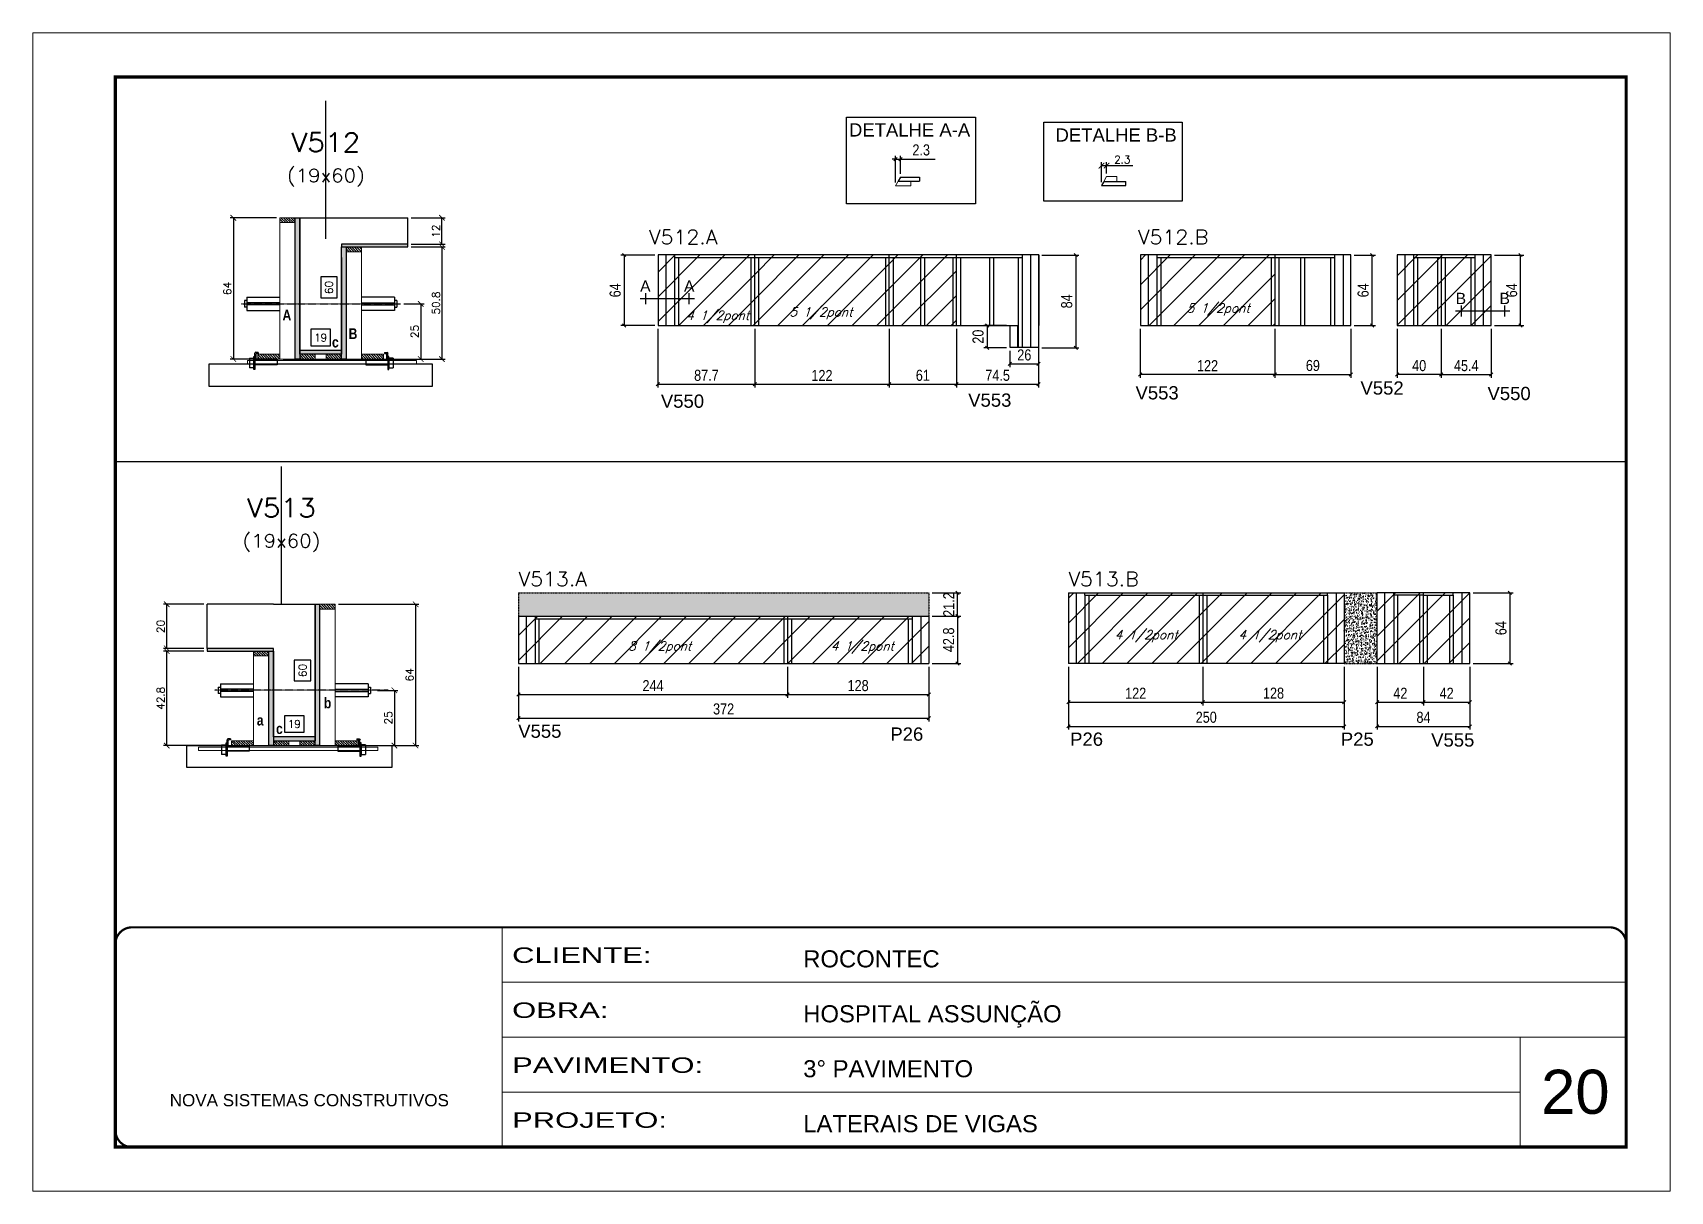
# Model space of a CAD drawing. Extents: x -21493 to -15213, y -12134 to 11887.
# Drawn here: x -16725 to -15240, y 6243 to 7293 of the extents above; entities that cross this region are included whole.
import ezdxf
from ezdxf.enums import TextEntityAlignment as Align

# ---------------------------------------------------------------- set-up
doc = ezdxf.new("R2010")
doc.units = 0
for name, pattern in [('CONTINUO', [0]), ('DASHED', [0.75, 0.5, -0.25]), ('HIDDEN', [0.375, 0.25, -0.125])]:
    doc.linetypes.add(name, pattern=pattern)
for name, color, linetype in [('5', 5, 'Continuous'), ('barrote', 251, 'Continuous'), ('COTA', 241, 'Continuous'), ('Cota Seção (2x)', 4, 'Continuous'), ('detalhes', 4, 'Continuous'), ('Painéis', 200, 'Continuous'), ('presilha', 1, 'Continuous'), ('Reaproveitamento', 251, 'Continuous'), ('SARR_2.2x7', 40, 'Continuous'), ('SARR_3.5x7', 81, 'Continuous'), ('TENSOR', 3, 'Continuous'), ('texto', 7, 'Continuous'), ('Texto de Titulo', 7, 'Continuous'), ('Texto Qtd Sarr', 242, 'Continuous')]:
    doc.layers.add(name, color=color, linetype=linetype)
for name, color, linetype, lineweight in [('CARIMBO', 255, 'Continuous', 9), ('CONCRETO', 251, 'Continuous', 25), ('Folhas', 255, 'Continuous', 9), ('Hachura', 251, 'Continuous', 9), ('Madeira', 126, 'Continuous', 18), ('Sarr 2.2x7', 40, 'Continuous', 9), ('SARRAFO DE PRESSAO', 251, 'DASHED', 9), ('SCO-___-LAJ', 2, 'Continuous', 0), ('Texto Seção', 7, 'Continuous', 15)]:
    doc.layers.add(name, color=color, linetype=linetype, lineweight=lineweight)
doc.styles.add('ARIAL', font='arial.ttf')
doc.styles.add('COTA TECNICA', font='techl___.ttf', dxfattribs={"height": 10})
doc.styles.add('REGUA-120', font='ROMANS.shx', dxfattribs={"height": 15})
doc.styles.add('Romans', font='romans.shx')
doc.styles.get("Standard").update_dxf_attribs({"font": 'arial.ttf'})
doc.styles.add('TECNICA', font='techb___.ttf', dxfattribs={"height": 10})
doc.styles.add('Tecnologia', font='')
doc.styles.get('Tecnologia').set_extended_font_data('Forgotten Futurist')
doc.dimstyles.new('Cota Seção (2x)', dxfattribs={"dimtxt": 7, "dimasz": 5, "dimexe": 3, "dimexo": 3, "dimgap": 2, "dimtad": 3, "dimdec": 1, "dimlfac": 0.5, "dimzin": 12, "dimdsep": 46, "dimtxsty": 'Romans', "dimblk": 'ARCHTICK', "dimcen": 0, "dimclrd": 4, "dimclre": 4, "dimclrt": 1, "dimadec": 1, "dimazin": 3, "dimtfac": 1, "dimtdec": 1, "dimtmove": 0, "dimatfit": 3, "dimldrblk": 'OBLIQUE', "dimfxl": 1, "dimtolj": 1, "dimtzin": 12, "dimarcsym": 0})
doc.dimstyles.new('Cota Seção interna', dxfattribs={"dimtxt": 7, "dimasz": 6, "dimexe": 0.18, "dimexo": 2, "dimgap": -4, "dimtad": 3, "dimdec": 1, "dimlfac": 0.5, "dimzin": 12, "dimdsep": 46, "dimtxsty": 'Romans', "dimblk": 'ARCHTICK', "dimcen": 0.09, "dimse1": 1, "dimse2": 1, "dimsd1": 1, "dimsd2": 1, "dimclrd": 180, "dimclre": 5, "dimclrt": 1, "dimadec": 0, "dimazin": 3, "dimtfac": 1, "dimtdec": 1, "dimtofl": 0, "dimtmove": 0, "dimatfit": 3, "dimldrblk": 'ARCHTICK', "dimfxl": 1, "dimtolj": 1, "dimtzin": 0, "dimarcsym": 0})
doc.dimstyles.new('PAINEL', dxfattribs={"dimtxt": 10, "dimasz": 3, "dimexe": 3, "dimexo": 3, "dimgap": 3, "dimtad": 1, "dimdec": 1, "dimzin": 12, "dimdsep": 46, "dimtxsty": 'COTA TECNICA', "dimblk1": 'OBLIQUE', "dimblk2": 'OBLIQUE', "dimsah": 1, "dimcen": 0.9, "dimclrd": 4, "dimclre": 4, "dimclrt": 240, "dimadec": 1, "dimazin": 3, "dimtfac": 1, "dimtdec": 1, "dimtmove": 0, "dimatfit": 3, "dimfxl": 1, "dimtolj": 1, "dimtzin": 12, "dimarcsym": 0})
pattern_1 = [(45, (-148983.23, -26736.244), (-11.2253202, 11.2253202), [])]
pattern_2 = [(45, (-148983.23, -27147.083), (-11.2253202, 11.2253202), [])]
pattern_3 = [(45, (-157045.698, -20301.392), (-11.2253202, 11.2253202), [])]

msp = doc.modelspace()

# ---------------------------------------------------------------- texts
at = {"layer": '5', "color": 7, "linetype": 'Continuous'}
for s, p in [('DETALHE A-A', (-15984.68, 7198.89)), ('DETALHE B-B', (-15797.37, 7194.27))]:
    msp.add_text(s, height=12, rotation=359.99996, dxfattribs=at).set_placement(p)
at = {"layer": '5', "linetype": 'Continuous'}
for s, p in [('V550', (-16155.25, 6953.04)), ('V553', (-15876.56, 6953.97)), ('V553', (-15724.84, 6960.61)), ('V552', (-15520.81, 6964.95)), ('V550', (-15405.63, 6959.99)), ('V555', (-16284.61, 6653.91)), ('P26', (-15947.16, 6651.28)), ('P26', (-15784.13, 6646.67)), ('P25', (-15538.63, 6646.67)), ('V555', (-15456.72, 6645.93))]:
    msp.add_text(s, height=12, rotation=0.00004, dxfattribs=at).set_placement(p)
at = {"layer": 'CARIMBO', "style": 'ARIAL'}
msp.add_text('20', height=40, dxfattribs=at).set_placement((-15357.05, 6313.08))
at = {"layer": 'detalhes', "color": 0, "linetype": 'Continuous', "style": 'ARIAL'}
for s, p in [('A', (-16169.36, 7063.33)), ('A', (-16129.6, 7063.33)), ('B', (-15429.8, 7052.12)), ('B', (-15390.05, 7052.12))]:
    msp.add_text(s, height=10.22, dxfattribs=at).set_placement(p, align=Align.MIDDLE_CENTER)
at = {"layer": 'detalhes', "style": 'TECNICA'}
for s, p in [('A', (-16498.41, 7032.27)), ('B', (-16438.45, 7015.43)), ('c', (-16453.55, 7007.74)), ('b', (-16460.89, 6680.69)), ('a', (-16521.72, 6665.08)), ('c', (-16504.29, 6657.38))]:
    msp.add_text(s, height=9.6, dxfattribs=at).set_placement(p)
at = {"layer": 'texto', "color": 2, "char_height": 8, "attachment_point": 5, "style": 'Romans'}
for s, insert in [('{\\Q19;\\C256;4 1/2pont}', (-16103.77, 7035.5)), ('{\\Q19;\\C256;5 1/2pont}', (-16010.11, 7038.55)), ('{\\Q19;\\C256;5 1/2pont}', (-15649.85, 7042.08)), ('{\\Q19;\\C256;8 1/2pont}', (-16156.28, 6735.83)), ('{\\Q19;\\C256;4 1/2pont}', (-15972.55, 6735.79)), ('{\\Q19;\\C256;4 1/2pont}', (-15715.17, 6746)), ('{\\Q19;\\C256;4 1/2pont}', (-15602.97, 6746))]:
    msp.add_mtext(s, dxfattribs=dict(at, insert=insert))
at = {"layer": 'Texto Seção', "style": 'REGUA-120', "width": 1.05}
for s, p in [('V512.A', (-16166.05, 7101.2)), ('V512.B', (-15722.62, 7101.2)), ('V513.A', (-16284.39, 6791.44)), ('V513.B', (-15785.73, 6791.44))]:
    msp.add_text(s, height=13, dxfattribs=at).set_placement(p)

# ---------------------------------------------------------------- blocks, each defined once
blk = doc.blocks.new('titulo1')
at = {"layer": 'Defpoints', "color": 252, "linetype": 'HIDDEN', "ltscale": 2}
blk.add_line((0, 0), (0, 125), dxfattribs=at)
at = {"layer": 'Defpoints', "style": 'Romans', "oblique": 15}
blk.add_attdef('FOLHA', text='', height=10, dxfattribs=at).set_placement((0, 15.6), align=Align.MIDDLE_CENTER)
at = {"layer": 'Texto Qtd Sarr', "color": 3, "style": 'Romans', "oblique": 15}
for tag, height, p in [('TITULO', 17, (0, 71.4)), ('SEÇÃO', 12, (0, 41.5))]:
    blk.add_attdef(tag, text='', height=height, dxfattribs=at).set_placement(p, align=Align.MIDDLE_CENTER)
blk = doc.blocks.new('_ArchTick')
at = {"color": 0, "linetype": 'ByBlock', "const_width": 0.15}
blk.add_lwpolyline([(-0.5, -0.5), (0.5, 0.5)], dxfattribs=at)
blk = doc.blocks.new('*D22')
at = {"layer": 'COTA', "color": 4, "lineweight": -2, "transparency": 16777216}
for p, q in [((-16569.7, 6732.5), (-16606.4, 6732.5)), ((-16603.4, 6646.9), (-16603.4, 6732.5)), ((-16552.1, 6646.9), (-16606.4, 6646.9))]:
    blk.add_line(p, q, dxfattribs=at)
at = {"layer": 'Defpoints', "color": 0, "transparency": 16777216}
for p in [(-16603.4, 6732.5), (-16566.7, 6732.5), (-16549.1, 6646.9)]:
    blk.add_point(p, dxfattribs=at)
at = {"layer": 'COTA', "color": 4, "lineweight": -2, "transparency": 16777216, "xscale": 5, "yscale": 5, "zscale": 5}
for p, rotation in [((-16603.4, 6732.5), 90), ((-16603.4, 6646.9), 270)]:
    blk.add_blockref('_ArchTick', p, dxfattribs=dict(at, rotation=rotation))
at = {"layer": 'COTA', "color": 1, "transparency": 16777216, "insert": (-16608.9, 6689.7), "char_height": 7, "attachment_point": 5, "rotation": 90, "style": 'Romans'}
blk.add_mtext('\\A1;42.8', dxfattribs=at)
blk = doc.blocks.new('_Oblique')
at = {"color": 0, "linetype": 'ByBlock', "lineweight": -2}
blk.add_line((-0.5, -0.5), (0.5, 0.5), dxfattribs=at)
blk = doc.blocks.new('*D23')
at = {"layer": 'COTA', "color": 4, "lineweight": -2, "transparency": 16777216}
for p, q in [((-16569.7, 6774.9), (-16606.4, 6774.9)), ((-16603.4, 6734.9), (-16603.4, 6774.9)), ((-16569.7, 6734.9), (-16606.4, 6734.9))]:
    blk.add_line(p, q, dxfattribs=at)
at = {"layer": 'Defpoints', "color": 0, "transparency": 16777216}
for p in [(-16603.4, 6774.9), (-16566.7, 6774.9), (-16566.7, 6734.9)]:
    blk.add_point(p, dxfattribs=at)
at = {"layer": 'COTA', "color": 4, "lineweight": -2, "transparency": 16777216, "xscale": 5, "yscale": 5, "zscale": 5}
for p, rotation in [((-16603.4, 6774.9), 90), ((-16603.4, 6734.9), 270)]:
    blk.add_blockref('_ArchTick', p, dxfattribs=dict(at, rotation=rotation))
at = {"layer": 'COTA', "color": 1, "transparency": 16777216, "insert": (-16608.9, 6754.9), "char_height": 7, "attachment_point": 5, "rotation": 90, "style": 'Romans'}
blk.add_mtext('\\A1;20', dxfattribs=at)
blk = doc.blocks.new('*D24')
at = {"layer": 'Cota Seção (2x)', "color": 180, "lineweight": -2, "transparency": 16777216}
for p, q in [((-16472.7, 6724.4), (-16487.7, 6724.4)), ((-16487.7, 6724.4), (-16487.7, 6705.4)), ((-16472.7, 6705.4), (-16472.7, 6724.4)), ((-16487.7, 6705.4), (-16472.7, 6705.4))]:
    blk.add_line(p, q, dxfattribs=at)
at = {"layer": 'Defpoints', "color": 0, "transparency": 16777216}
for p in [(-16506.7, 6774.9), (-16468.7, 6774.9), (-16506.7, 6654.9)]:
    blk.add_point(p, dxfattribs=at)
at = {"layer": 'Cota Seção (2x)', "color": 1, "transparency": 16777216, "insert": (-16480.2, 6714.9), "char_height": 7, "attachment_point": 5, "rotation": 90, "style": 'Romans'}
blk.add_mtext('\\A1;60', dxfattribs=at)
blk = doc.blocks.new('PRESILHA METÁLICA 1')
at = {"layer": 'presilha'}
for p, q in [((0, 13), (6, 13)), ((0, 13), (0, 0)), ((6, 0), (0, 0)), ((6, 15.5), (7.5, 15.5)), ((6, -2.5), (6, 15.5)), ((6, 13), (6, 0)), ((7.5, 10.6), (7.5, 19.9)), ((7.5, 15.5), (7.5, -2.5)), ((37.5, 4.1), (7.5, 4.1)), ((12, 21), (8.6, 21)), ((9, 11.6), (9, 18.9)), ((12, 19.5), (9.6, 19.5)), ((37.5, 11), (9.6, 11)), ((12, 21), (12, 19.5)), ((37.5, 11), (37.5, 4.1)), ((7.5, -2.5), (6, -2.5))]:
    blk.add_line(p, q, dxfattribs=at)
for centre, radius, start, end in [((8.6, 19.9), 1.14, 90, 180), ((9.6, 18.9), 0.57, 90, 180), ((9.6, 11.6), 0.57, 180, 270)]:
    blk.add_arc(centre, radius, start, end, dxfattribs=at)
blk = doc.blocks.new('*D25')
at = {"layer": 'Cota Seção (2x)', "color": 180, "lineweight": -2, "transparency": 16777216}
for p, q in [((-16478.7, 6673.9), (-16496.7, 6673.9)), ((-16496.7, 6673.9), (-16496.7, 6658.9)), ((-16478.7, 6658.9), (-16478.7, 6673.9)), ((-16496.7, 6658.9), (-16478.7, 6658.9))]:
    blk.add_line(p, q, dxfattribs=at)
at = {"layer": 'Defpoints', "color": 0, "transparency": 16777216}
for p in [(-16506.7, 6654.9), (-16506.7, 6646.9), (-16468.7, 6646.9)]:
    blk.add_point(p, dxfattribs=at)
at = {"layer": 'Cota Seção (2x)', "color": 1, "transparency": 16777216, "insert": (-16487.7, 6666.4), "char_height": 7, "attachment_point": 5, "style": 'Romans'}
blk.add_mtext('\\A1;19', dxfattribs=at)
blk = doc.blocks.new('*D546')
at = {"layer": 'COTA', "color": 4, "lineweight": -2, "transparency": 16777216}
for p, q in [((-16447.7, 6774.9), (-16374.7, 6774.9)), ((-16377.7, 6774.9), (-16377.7, 6646.9)), ((-16447.7, 6646.9), (-16374.7, 6646.9))]:
    blk.add_line(p, q, dxfattribs=at)
at = {"layer": 'Defpoints', "color": 0, "transparency": 16777216}
for p in [(-16450.7, 6774.9), (-16450.7, 6646.9), (-16377.7, 6646.9)]:
    blk.add_point(p, dxfattribs=at)
at = {"layer": 'COTA', "color": 4, "lineweight": -2, "transparency": 16777216, "xscale": 5, "yscale": 5, "zscale": 5}
for p, rotation in [((-16377.7, 6774.9), 90), ((-16377.7, 6646.9), 270)]:
    blk.add_blockref('_ArchTick', p, dxfattribs=dict(at, rotation=rotation))
at = {"layer": 'COTA', "color": 1, "transparency": 16777216, "insert": (-16383.2, 6710.9), "char_height": 7, "attachment_point": 5, "rotation": 90, "style": 'Romans'}
blk.add_mtext('\\A1;64', dxfattribs=at)
blk = doc.blocks.new('*D547')
at = {"layer": 'COTA', "color": 4, "linetype": 'ByBlock', "lineweight": -2, "transparency": 16777216}
for p, q in [((-16284.4, 6718.3), (-16284.4, 6690.1)), ((-16040.4, 6718.3), (-16040.4, 6690.1)), ((-16284.4, 6693.1), (-16040.4, 6693.1))]:
    blk.add_line(p, q, dxfattribs=at)
at = {"layer": 'Defpoints', "color": 0, "linetype": 'ByBlock', "transparency": 16777216}
for p in [(-16284.4, 6721.3), (-16040.4, 6721.3), (-16040.4, 6693.1)]:
    blk.add_point(p, dxfattribs=at)
at = {"layer": 'COTA', "color": 4, "linetype": 'ByBlock', "lineweight": -2, "transparency": 16777216, "xscale": 3, "yscale": 3, "zscale": 3, "rotation": 180}
blk.add_blockref('_Oblique', (-16284.4, 6693.1), dxfattribs=at)
at = {"layer": 'COTA', "color": 4, "linetype": 'ByBlock', "lineweight": -2, "transparency": 16777216, "xscale": 3, "yscale": 3, "zscale": 3}
blk.add_blockref('_Oblique', (-16040.4, 6693.1), dxfattribs=at)
at = {"layer": 'COTA', "color": 240, "linetype": 'ByBlock', "transparency": 16777216, "insert": (-16162.4, 6701.2), "char_height": 10, "attachment_point": 5, "style": 'COTA TECNICA'}
blk.add_mtext('\\A1;244', dxfattribs=at)
blk = doc.blocks.new('*D548')
at = {"layer": 'COTA', "color": 4, "linetype": 'ByBlock', "lineweight": -2, "transparency": 16777216}
for p, q in [((-16040.4, 6718.3), (-16040.4, 6690.1)), ((-15912.4, 6718.3), (-15912.4, 6690.1)), ((-16040.4, 6693.1), (-15912.4, 6693.1))]:
    blk.add_line(p, q, dxfattribs=at)
at = {"layer": 'Defpoints', "color": 0, "linetype": 'ByBlock', "transparency": 16777216}
for p in [(-16040.4, 6721.3), (-15912.4, 6721.3), (-15912.4, 6693.1)]:
    blk.add_point(p, dxfattribs=at)
at = {"layer": 'COTA', "color": 4, "linetype": 'ByBlock', "lineweight": -2, "transparency": 16777216, "xscale": 3, "yscale": 3, "zscale": 3, "rotation": 180}
blk.add_blockref('_Oblique', (-16040.4, 6693.1), dxfattribs=at)
at = {"layer": 'COTA', "color": 4, "linetype": 'ByBlock', "lineweight": -2, "transparency": 16777216, "xscale": 3, "yscale": 3, "zscale": 3}
blk.add_blockref('_Oblique', (-15912.4, 6693.1), dxfattribs=at)
at = {"layer": 'COTA', "color": 240, "linetype": 'ByBlock', "transparency": 16777216, "insert": (-15976.4, 6701.2), "char_height": 10, "attachment_point": 5, "style": 'COTA TECNICA'}
blk.add_mtext('\\A1;128', dxfattribs=at)
blk = doc.blocks.new('*D549')
at = {"layer": 'COTA', "color": 4, "linetype": 'ByBlock', "lineweight": -2, "transparency": 16777216}
for p, q in [((-15909.4, 6764.1), (-15883.2, 6764.1)), ((-15886.2, 6764.1), (-15886.2, 6721.3)), ((-15909.4, 6721.3), (-15883.2, 6721.3))]:
    blk.add_line(p, q, dxfattribs=at)
at = {"layer": 'Defpoints', "color": 0, "linetype": 'ByBlock', "transparency": 16777216}
for p in [(-15912.4, 6764.1), (-15912.4, 6721.3), (-15886.2, 6721.3)]:
    blk.add_point(p, dxfattribs=at)
at = {"layer": 'COTA', "color": 4, "linetype": 'ByBlock', "lineweight": -2, "transparency": 16777216, "xscale": 3, "yscale": 3, "zscale": 3}
for p, rotation in [((-15886.2, 6764.1), 90), ((-15886.2, 6721.3), 270)]:
    blk.add_blockref('_Oblique', p, dxfattribs=dict(at, rotation=rotation))
at = {"layer": 'COTA', "color": 240, "linetype": 'ByBlock', "transparency": 16777216, "insert": (-15894.3, 6742.7), "char_height": 10, "attachment_point": 5, "rotation": 90, "style": 'COTA TECNICA'}
blk.add_mtext('\\A1;42.8', dxfattribs=at)
blk = doc.blocks.new('*D550')
at = {"layer": 'COTA', "color": 4, "linetype": 'ByBlock', "lineweight": -2, "transparency": 16777216}
for p, q in [((-15909.4, 6785.3), (-15883.2, 6785.3)), ((-15886.2, 6764.1), (-15886.2, 6785.3)), ((-15909.4, 6764.1), (-15883.2, 6764.1))]:
    blk.add_line(p, q, dxfattribs=at)
at = {"layer": 'Defpoints', "color": 0, "linetype": 'ByBlock', "transparency": 16777216}
for p in [(-15912.4, 6785.3), (-15886.2, 6785.3), (-15912.4, 6764.1)]:
    blk.add_point(p, dxfattribs=at)
at = {"layer": 'COTA', "color": 4, "linetype": 'ByBlock', "lineweight": -2, "transparency": 16777216, "xscale": 3, "yscale": 3, "zscale": 3}
for p, rotation in [((-15886.2, 6785.3), 90), ((-15886.2, 6764.1), 270)]:
    blk.add_blockref('_Oblique', p, dxfattribs=dict(at, rotation=rotation))
at = {"layer": 'COTA', "color": 240, "linetype": 'ByBlock', "transparency": 16777216, "insert": (-15894.2, 6774.7), "char_height": 10, "attachment_point": 5, "rotation": 90, "style": 'COTA TECNICA'}
blk.add_mtext('\\A1;21.2', dxfattribs=at)
blk = doc.blocks.new('*D551')
at = {"layer": 'COTA', "color": 4, "linetype": 'ByBlock', "lineweight": -2, "transparency": 16777216}
for p, q in [((-15785.7, 6718.3), (-15785.7, 6683.2)), ((-15663.7, 6718.3), (-15663.7, 6683.2)), ((-15785.7, 6686.2), (-15663.7, 6686.2))]:
    blk.add_line(p, q, dxfattribs=at)
at = {"layer": 'Defpoints', "color": 0, "linetype": 'ByBlock', "transparency": 16777216}
for p in [(-15785.7, 6721.3), (-15663.7, 6721.3), (-15663.7, 6686.2)]:
    blk.add_point(p, dxfattribs=at)
at = {"layer": 'COTA', "color": 4, "linetype": 'ByBlock', "lineweight": -2, "transparency": 16777216, "xscale": 3, "yscale": 3, "zscale": 3, "rotation": 180}
blk.add_blockref('_Oblique', (-15785.7, 6686.2), dxfattribs=at)
at = {"layer": 'COTA', "color": 4, "linetype": 'ByBlock', "lineweight": -2, "transparency": 16777216, "xscale": 3, "yscale": 3, "zscale": 3}
blk.add_blockref('_Oblique', (-15663.7, 6686.2), dxfattribs=at)
at = {"layer": 'COTA', "color": 240, "linetype": 'ByBlock', "transparency": 16777216, "insert": (-15724.7, 6694.3), "char_height": 10, "attachment_point": 5, "style": 'COTA TECNICA'}
blk.add_mtext('\\A1;122', dxfattribs=at)
blk = doc.blocks.new('*D552')
at = {"layer": 'COTA', "color": 4, "linetype": 'ByBlock', "lineweight": -2, "transparency": 16777216}
for p, q in [((-15663.7, 6718.3), (-15663.7, 6683.2)), ((-15535.7, 6718.3), (-15535.7, 6683.2)), ((-15663.7, 6686.2), (-15535.7, 6686.2))]:
    blk.add_line(p, q, dxfattribs=at)
at = {"layer": 'Defpoints', "color": 0, "linetype": 'ByBlock', "transparency": 16777216}
for p in [(-15663.7, 6721.3), (-15535.7, 6721.3), (-15535.7, 6686.2)]:
    blk.add_point(p, dxfattribs=at)
at = {"layer": 'COTA', "color": 4, "linetype": 'ByBlock', "lineweight": -2, "transparency": 16777216, "xscale": 3, "yscale": 3, "zscale": 3, "rotation": 180}
blk.add_blockref('_Oblique', (-15663.7, 6686.2), dxfattribs=at)
at = {"layer": 'COTA', "color": 4, "linetype": 'ByBlock', "lineweight": -2, "transparency": 16777216, "xscale": 3, "yscale": 3, "zscale": 3}
blk.add_blockref('_Oblique', (-15535.7, 6686.2), dxfattribs=at)
at = {"layer": 'COTA', "color": 240, "linetype": 'ByBlock', "transparency": 16777216, "insert": (-15599.7, 6694.3), "char_height": 10, "attachment_point": 5, "style": 'COTA TECNICA'}
blk.add_mtext('\\A1;128', dxfattribs=at)
blk = doc.blocks.new('*D553')
at = {"layer": 'COTA', "color": 4, "linetype": 'ByBlock', "lineweight": -2, "transparency": 16777216}
for p, q in [((-15505.7, 6718.3), (-15505.7, 6683.2)), ((-15463.7, 6718.3), (-15463.7, 6683.2)), ((-15505.7, 6686.2), (-15463.7, 6686.2))]:
    blk.add_line(p, q, dxfattribs=at)
at = {"layer": 'Defpoints', "color": 0, "linetype": 'ByBlock', "transparency": 16777216}
for p in [(-15505.7, 6721.3), (-15463.7, 6721.3), (-15463.7, 6686.2)]:
    blk.add_point(p, dxfattribs=at)
at = {"layer": 'COTA', "color": 4, "linetype": 'ByBlock', "lineweight": -2, "transparency": 16777216, "xscale": 3, "yscale": 3, "zscale": 3, "rotation": 180}
blk.add_blockref('_Oblique', (-15505.7, 6686.2), dxfattribs=at)
at = {"layer": 'COTA', "color": 4, "linetype": 'ByBlock', "lineweight": -2, "transparency": 16777216, "xscale": 3, "yscale": 3, "zscale": 3}
blk.add_blockref('_Oblique', (-15463.7, 6686.2), dxfattribs=at)
at = {"layer": 'COTA', "color": 240, "linetype": 'ByBlock', "transparency": 16777216, "insert": (-15484.7, 6694.3), "char_height": 10, "attachment_point": 5, "style": 'COTA TECNICA'}
blk.add_mtext('\\A1;42', dxfattribs=at)
blk = doc.blocks.new('*D554')
at = {"layer": 'COTA', "color": 4, "linetype": 'ByBlock', "lineweight": -2, "transparency": 16777216}
for p, q in [((-15463.7, 6718.3), (-15463.7, 6683.2)), ((-15421.7, 6718.3), (-15421.7, 6683.2)), ((-15463.7, 6686.2), (-15421.7, 6686.2))]:
    blk.add_line(p, q, dxfattribs=at)
at = {"layer": 'Defpoints', "color": 0, "linetype": 'ByBlock', "transparency": 16777216}
for p in [(-15463.7, 6721.3), (-15421.7, 6721.3), (-15421.7, 6686.2)]:
    blk.add_point(p, dxfattribs=at)
at = {"layer": 'COTA', "color": 4, "linetype": 'ByBlock', "lineweight": -2, "transparency": 16777216, "xscale": 3, "yscale": 3, "zscale": 3, "rotation": 180}
blk.add_blockref('_Oblique', (-15463.7, 6686.2), dxfattribs=at)
at = {"layer": 'COTA', "color": 4, "linetype": 'ByBlock', "lineweight": -2, "transparency": 16777216, "xscale": 3, "yscale": 3, "zscale": 3}
blk.add_blockref('_Oblique', (-15421.7, 6686.2), dxfattribs=at)
at = {"layer": 'COTA', "color": 240, "linetype": 'ByBlock', "transparency": 16777216, "insert": (-15442.7, 6694.3), "char_height": 10, "attachment_point": 5, "style": 'COTA TECNICA'}
blk.add_mtext('\\A1;42', dxfattribs=at)
blk = doc.blocks.new('*D555')
at = {"layer": 'COTA', "color": 4, "linetype": 'ByBlock', "lineweight": -2, "transparency": 16777216}
for p, q in [((-15418.7, 6785.3), (-15382.3, 6785.3)), ((-15385.3, 6785.3), (-15385.3, 6721.3)), ((-15418.7, 6721.3), (-15382.3, 6721.3))]:
    blk.add_line(p, q, dxfattribs=at)
at = {"layer": 'Defpoints', "color": 0, "linetype": 'ByBlock', "transparency": 16777216}
for p in [(-15421.7, 6785.3), (-15421.7, 6721.3), (-15385.3, 6721.3)]:
    blk.add_point(p, dxfattribs=at)
at = {"layer": 'COTA', "color": 4, "linetype": 'ByBlock', "lineweight": -2, "transparency": 16777216, "xscale": 3, "yscale": 3, "zscale": 3}
for p, rotation in [((-15385.3, 6785.3), 90), ((-15385.3, 6721.3), 270)]:
    blk.add_blockref('_Oblique', p, dxfattribs=dict(at, rotation=rotation))
at = {"layer": 'COTA', "color": 240, "linetype": 'ByBlock', "transparency": 16777216, "insert": (-15393.4, 6753.3), "char_height": 10, "attachment_point": 5, "rotation": 90, "style": 'COTA TECNICA'}
blk.add_mtext('\\A1;64', dxfattribs=at)
blk = doc.blocks.new('*D26')
at = {"layer": 'COTA', "color": 4, "lineweight": -2, "transparency": 16777216}
for p, q in [((-16412.4, 6696.9), (-16393.9, 6696.9)), ((-16396.9, 6696.9), (-16396.9, 6646.9)), ((-16412.4, 6646.9), (-16393.9, 6646.9))]:
    blk.add_line(p, q, dxfattribs=at)
at = {"layer": 'Defpoints', "color": 0, "transparency": 16777216}
for p in [(-16415.4, 6696.9), (-16415.4, 6646.9), (-16396.9, 6646.9)]:
    blk.add_point(p, dxfattribs=at)
at = {"layer": 'COTA', "color": 4, "lineweight": -2, "transparency": 16777216, "xscale": 5, "yscale": 5, "zscale": 5}
for p, rotation in [((-16396.9, 6696.9), 90), ((-16396.9, 6646.9), 270)]:
    blk.add_blockref('_ArchTick', p, dxfattribs=dict(at, rotation=rotation))
at = {"layer": 'COTA', "color": 1, "transparency": 16777216, "insert": (-16402.4, 6671.9), "char_height": 7, "attachment_point": 5, "rotation": 90, "style": 'Romans'}
blk.add_mtext('\\A1;25', dxfattribs=at)
blk = doc.blocks.new('*D581')
at = {"layer": 'COTA', "color": 4, "linetype": 'ByBlock', "lineweight": -2, "transparency": 16777216}
for p, q in [((-16284.4, 6718.3), (-16284.4, 6668.8)), ((-15912.4, 6718.3), (-15912.4, 6668.8)), ((-16284.4, 6671.8), (-15912.4, 6671.8))]:
    blk.add_line(p, q, dxfattribs=at)
at = {"layer": 'Defpoints', "color": 0, "linetype": 'ByBlock', "transparency": 16777216}
for p in [(-16284.4, 6721.3), (-15912.4, 6721.3), (-15912.4, 6671.8)]:
    blk.add_point(p, dxfattribs=at)
at = {"layer": 'COTA', "color": 4, "linetype": 'ByBlock', "lineweight": -2, "transparency": 16777216, "xscale": 3, "yscale": 3, "zscale": 3, "rotation": 180}
blk.add_blockref('_Oblique', (-16284.4, 6671.8), dxfattribs=at)
at = {"layer": 'COTA', "color": 4, "linetype": 'ByBlock', "lineweight": -2, "transparency": 16777216, "xscale": 3, "yscale": 3, "zscale": 3}
blk.add_blockref('_Oblique', (-15912.4, 6671.8), dxfattribs=at)
at = {"layer": 'COTA', "color": 240, "linetype": 'ByBlock', "transparency": 16777216, "insert": (-16098.4, 6680), "char_height": 10, "attachment_point": 5, "style": 'COTA TECNICA'}
blk.add_mtext('\\A1;372', dxfattribs=at)
blk = doc.blocks.new('*D582')
at = {"layer": 'COTA', "color": 4, "linetype": 'ByBlock', "lineweight": -2, "transparency": 16777216}
for p, q in [((-15785.7, 6718.3), (-15785.7, 6661.3)), ((-15535.7, 6718.3), (-15535.7, 6661.3)), ((-15785.7, 6664.3), (-15535.7, 6664.3))]:
    blk.add_line(p, q, dxfattribs=at)
at = {"layer": 'Defpoints', "color": 0, "linetype": 'ByBlock', "transparency": 16777216}
for p in [(-15785.7, 6721.3), (-15535.7, 6721.3), (-15535.7, 6664.3)]:
    blk.add_point(p, dxfattribs=at)
at = {"layer": 'COTA', "color": 4, "linetype": 'ByBlock', "lineweight": -2, "transparency": 16777216, "xscale": 3, "yscale": 3, "zscale": 3, "rotation": 180}
blk.add_blockref('_Oblique', (-15785.7, 6664.3), dxfattribs=at)
at = {"layer": 'COTA', "color": 4, "linetype": 'ByBlock', "lineweight": -2, "transparency": 16777216, "xscale": 3, "yscale": 3, "zscale": 3}
blk.add_blockref('_Oblique', (-15535.7, 6664.3), dxfattribs=at)
at = {"layer": 'COTA', "color": 240, "linetype": 'ByBlock', "transparency": 16777216, "insert": (-15660.7, 6672.5), "char_height": 10, "attachment_point": 5, "style": 'COTA TECNICA'}
blk.add_mtext('\\A1;250', dxfattribs=at)
blk = doc.blocks.new('*D583')
at = {"layer": 'COTA', "color": 4, "linetype": 'ByBlock', "lineweight": -2, "transparency": 16777216}
for p, q in [((-15505.7, 6718.3), (-15505.7, 6661.3)), ((-15421.7, 6718.3), (-15421.7, 6661.3)), ((-15505.7, 6664.3), (-15421.7, 6664.3))]:
    blk.add_line(p, q, dxfattribs=at)
at = {"layer": 'Defpoints', "color": 0, "linetype": 'ByBlock', "transparency": 16777216}
for p in [(-15505.7, 6721.3), (-15421.7, 6721.3), (-15421.7, 6664.3)]:
    blk.add_point(p, dxfattribs=at)
at = {"layer": 'COTA', "color": 4, "linetype": 'ByBlock', "lineweight": -2, "transparency": 16777216, "xscale": 3, "yscale": 3, "zscale": 3, "rotation": 180}
blk.add_blockref('_Oblique', (-15505.7, 6664.3), dxfattribs=at)
at = {"layer": 'COTA', "color": 4, "linetype": 'ByBlock', "lineweight": -2, "transparency": 16777216, "xscale": 3, "yscale": 3, "zscale": 3}
blk.add_blockref('_Oblique', (-15421.7, 6664.3), dxfattribs=at)
at = {"layer": 'COTA', "color": 240, "linetype": 'ByBlock', "transparency": 16777216, "insert": (-15463.7, 6672.4), "char_height": 10, "attachment_point": 5, "style": 'COTA TECNICA'}
blk.add_mtext('\\A1;84', dxfattribs=at)
blk = doc.blocks.new('*D289')
at = {"layer": 'Cota Seção (2x)', "color": 180, "lineweight": -2, "transparency": 16777216}
for p, q in [((-16448.8, 7071.6), (-16463.8, 7071.6)), ((-16463.8, 7071.6), (-16463.8, 7052.6)), ((-16448.8, 7052.6), (-16448.8, 7071.6)), ((-16463.8, 7052.6), (-16448.8, 7052.6))]:
    blk.add_line(p, q, dxfattribs=at)
at = {"layer": 'Defpoints', "color": 0, "transparency": 16777216}
for p in [(-16444.8, 7125.2), (-16444.8, 7125.2), (-16444.8, 7005.2)]:
    blk.add_point(p, dxfattribs=at)
at = {"layer": 'Cota Seção (2x)', "color": 1, "transparency": 16777216, "insert": (-16456.3, 7062.1), "char_height": 7, "attachment_point": 5, "rotation": 90, "style": 'Romans'}
blk.add_mtext('\\A1;60', dxfattribs=at)
blk = doc.blocks.new('*D290')
at = {"layer": 'Cota Seção (2x)', "color": 180, "lineweight": -2, "transparency": 16777216}
for p, q in [((-16454.8, 7024.2), (-16472.8, 7024.2)), ((-16472.8, 7024.2), (-16472.8, 7009.2)), ((-16454.8, 7009.2), (-16454.8, 7024.2)), ((-16472.8, 7009.2), (-16454.8, 7009.2))]:
    blk.add_line(p, q, dxfattribs=at)
at = {"layer": 'Defpoints', "color": 0, "transparency": 16777216}
for p in [(-16482.8, 6997.2), (-16444.8, 7005.2), (-16444.8, 6997.2)]:
    blk.add_point(p, dxfattribs=at)
at = {"layer": 'Cota Seção (2x)', "color": 1, "transparency": 16777216, "insert": (-16463.8, 7016.7), "char_height": 7, "attachment_point": 5, "style": 'Romans'}
blk.add_mtext('\\A1;19', dxfattribs=at)
blk = doc.blocks.new('*D291')
at = {"layer": 'COTA', "color": 4, "lineweight": -2, "transparency": 16777216}
for p, q in [((-16388.5, 7047.2), (-16370, 7047.2)), ((-16373, 7047.2), (-16373, 6997.2)), ((-16388.5, 6997.2), (-16370, 6997.2))]:
    blk.add_line(p, q, dxfattribs=at)
at = {"layer": 'Defpoints', "color": 0, "transparency": 16777216}
for p in [(-16391.5, 7047.2), (-16391.5, 6997.2), (-16373, 6997.2)]:
    blk.add_point(p, dxfattribs=at)
at = {"layer": 'COTA', "color": 4, "lineweight": -2, "transparency": 16777216, "xscale": 5, "yscale": 5, "zscale": 5}
for p, rotation in [((-16373, 7047.2), 90), ((-16373, 6997.2), 270)]:
    blk.add_blockref('_ArchTick', p, dxfattribs=dict(at, rotation=rotation))
at = {"layer": 'COTA', "color": 1, "transparency": 16777216, "insert": (-16378.5, 7022.2), "char_height": 7, "attachment_point": 5, "rotation": 90, "style": 'Romans'}
blk.add_mtext('\\A1;25', dxfattribs=at)
blk = doc.blocks.new('*D918')
at = {"layer": 'COTA', "color": 4, "lineweight": -2, "transparency": 16777216}
for p, q in [((-16381.8, 7098.8), (-16350.8, 7098.8)), ((-16353.8, 7098.8), (-16353.8, 6997.2)), ((-16497.8, 6997.2), (-16350.8, 6997.2))]:
    blk.add_line(p, q, dxfattribs=at)
at = {"layer": 'Defpoints', "color": 0, "transparency": 16777216}
for p in [(-16384.8, 7098.8), (-16500.8, 6997.2), (-16353.8, 6997.2)]:
    blk.add_point(p, dxfattribs=at)
at = {"layer": 'COTA', "color": 4, "lineweight": -2, "transparency": 16777216, "xscale": 5, "yscale": 5, "zscale": 5}
for p, rotation in [((-16353.8, 7098.8), 90), ((-16353.8, 6997.2), 270)]:
    blk.add_blockref('_ArchTick', p, dxfattribs=dict(at, rotation=rotation))
at = {"layer": 'COTA', "color": 1, "transparency": 16777216, "insert": (-16359.3, 7048), "char_height": 7, "attachment_point": 5, "rotation": 90, "style": 'Romans'}
blk.add_mtext('\\A1;50.8', dxfattribs=at)
blk = doc.blocks.new('*D919')
at = {"layer": 'COTA', "color": 4, "lineweight": -2, "transparency": 16777216}
for p, q in [((-16381.8, 7125.2), (-16350.8, 7125.2)), ((-16353.8, 7101.2), (-16353.8, 7125.2)), ((-16381.8, 7101.2), (-16350.8, 7101.2))]:
    blk.add_line(p, q, dxfattribs=at)
at = {"layer": 'Defpoints', "color": 0, "transparency": 16777216}
for p in [(-16384.8, 7125.2), (-16353.8, 7125.2), (-16384.8, 7101.2)]:
    blk.add_point(p, dxfattribs=at)
at = {"layer": 'COTA', "color": 4, "lineweight": -2, "transparency": 16777216, "xscale": 5, "yscale": 5, "zscale": 5}
for p, rotation in [((-16353.8, 7125.2), 90), ((-16353.8, 7101.2), 270)]:
    blk.add_blockref('_ArchTick', p, dxfattribs=dict(at, rotation=rotation))
at = {"layer": 'COTA', "color": 1, "transparency": 16777216, "insert": (-16359.3, 7113.2), "char_height": 7, "attachment_point": 5, "rotation": 90, "style": 'Romans'}
blk.add_mtext('\\A1;12', dxfattribs=at)
blk = doc.blocks.new('*D920')
at = {"layer": 'COTA', "color": 4, "lineweight": -2, "transparency": 16777216}
for p, q in [((-16503.8, 7125.2), (-16546, 7125.2)), ((-16543, 7125.2), (-16543, 6997.2)), ((-16503.8, 6997.2), (-16546, 6997.2))]:
    blk.add_line(p, q, dxfattribs=at)
at = {"layer": 'Defpoints', "color": 0, "transparency": 16777216}
for p in [(-16500.8, 7125.2), (-16543, 6997.2), (-16500.8, 6997.2)]:
    blk.add_point(p, dxfattribs=at)
at = {"layer": 'COTA', "color": 4, "lineweight": -2, "transparency": 16777216, "xscale": 5, "yscale": 5, "zscale": 5}
for p, rotation in [((-16543, 7125.2), 90), ((-16543, 6997.2), 270)]:
    blk.add_blockref('_ArchTick', p, dxfattribs=dict(at, rotation=rotation))
at = {"layer": 'COTA', "color": 1, "transparency": 16777216, "insert": (-16548.5, 7061.2), "char_height": 7, "attachment_point": 5, "rotation": 90, "style": 'Romans'}
blk.add_mtext('\\A1;64', dxfattribs=at)
blk = doc.blocks.new('*D295')
at = {"layer": 'COTA', "color": 4, "lineweight": -2, "ltscale": 25, "transparency": 16777216}
for p, q in [((-15809.7, 7091.5), (-15776.1, 7091.5)), ((-15779.1, 7091.5), (-15779.1, 7007.5)), ((-15809.7, 7007.5), (-15776.1, 7007.5))]:
    blk.add_line(p, q, dxfattribs=at)
at = {"layer": 'Defpoints', "color": 0, "ltscale": 25, "transparency": 16777216}
for p in [(-15812.7, 7091.5), (-15812.7, 7007.5), (-15779.1, 7007.5)]:
    blk.add_point(p, dxfattribs=at)
at = {"layer": 'COTA', "color": 4, "lineweight": -2, "ltscale": 25, "transparency": 16777216, "xscale": 3, "yscale": 3, "zscale": 3}
for p, rotation in [((-15779.1, 7091.5), 90), ((-15779.1, 7007.5), 270)]:
    blk.add_blockref('_Oblique', p, dxfattribs=dict(at, rotation=rotation))
at = {"layer": 'COTA', "color": 240, "ltscale": 25, "transparency": 16777216, "insert": (-15787.2, 7049.5), "char_height": 10, "attachment_point": 5, "rotation": 90, "style": 'COTA TECNICA'}
blk.add_mtext('\\A1;84', dxfattribs=at)
blk = doc.blocks.new('*D921')
at = {"layer": 'COTA', "color": 4, "linetype": 'ByBlock', "lineweight": -2, "transparency": 16777216}
for p, q in [((-15942.5, 7178.4), (-15945.5, 7178.4)), ((-15942.5, 7157.1), (-15942.5, 7181.4)), ((-15942.5, 7178.4), (-15937.9, 7178.4)), ((-15937.9, 7165.1), (-15937.9, 7181.4)), ((-15937.9, 7178.4), (-15906.5, 7178.4))]:
    blk.add_line(p, q, dxfattribs=at)
at = {"layer": 'Defpoints', "color": 0, "linetype": 'ByBlock', "transparency": 16777216}
for p in [(-15937.9, 7178.4), (-15937.9, 7162.1), (-15942.5, 7154.1)]:
    blk.add_point(p, dxfattribs=at)
at = {"layer": 'COTA', "color": 4, "linetype": 'ByBlock', "lineweight": -2, "transparency": 16777216, "xscale": 3, "yscale": 3, "zscale": 3}
blk.add_blockref('_Oblique', (-15942.5, 7178.4), dxfattribs=at)
at = {"layer": 'COTA', "color": 4, "linetype": 'ByBlock', "lineweight": -2, "transparency": 16777216, "xscale": 3, "yscale": 3, "zscale": 3, "rotation": 180}
blk.add_blockref('_Oblique', (-15937.9, 7178.4), dxfattribs=at)
at = {"layer": 'COTA', "color": 240, "linetype": 'ByBlock', "transparency": 16777216, "insert": (-15919.2, 7186.7), "char_height": 10, "attachment_point": 5, "style": 'COTA TECNICA'}
blk.add_mtext('\\A1;2.3', dxfattribs=at)
blk = doc.blocks.new('*D922')
at = {"layer": 'COTA', "color": 4, "lineweight": -2, "ltscale": 25, "transparency": 16777216}
for p, q in [((-16070.2, 7024.5), (-16070.2, 6971.3)), ((-15948.2, 7024.5), (-15948.2, 6971.3)), ((-16070.2, 6974.3), (-15948.2, 6974.3))]:
    blk.add_line(p, q, dxfattribs=at)
at = {"layer": 'Defpoints', "color": 0, "ltscale": 25, "transparency": 16777216}
for p in [(-16070.2, 7027.5), (-15948.2, 7027.5), (-15948.2, 6974.3)]:
    blk.add_point(p, dxfattribs=at)
at = {"layer": 'COTA', "color": 4, "lineweight": -2, "ltscale": 25, "transparency": 16777216, "xscale": 3, "yscale": 3, "zscale": 3, "rotation": 180}
blk.add_blockref('_Oblique', (-16070.2, 6974.3), dxfattribs=at)
at = {"layer": 'COTA', "color": 4, "lineweight": -2, "ltscale": 25, "transparency": 16777216, "xscale": 3, "yscale": 3, "zscale": 3}
blk.add_blockref('_Oblique', (-15948.2, 6974.3), dxfattribs=at)
at = {"layer": 'COTA', "color": 240, "ltscale": 25, "transparency": 16777216, "insert": (-16009.2, 6982.3), "char_height": 10, "attachment_point": 5, "style": 'COTA TECNICA'}
blk.add_mtext('\\A1;122', dxfattribs=at)
blk = doc.blocks.new('*D923')
at = {"layer": 'COTA', "color": 4, "lineweight": -2, "ltscale": 25, "transparency": 16777216}
for p, q in [((-15948.2, 7024.5), (-15948.2, 6971.3)), ((-15887.2, 7024.5), (-15887.2, 6971.3)), ((-15948.2, 6974.3), (-15887.2, 6974.3))]:
    blk.add_line(p, q, dxfattribs=at)
at = {"layer": 'Defpoints', "color": 0, "ltscale": 25, "transparency": 16777216}
for p in [(-15948.2, 7027.5), (-15887.2, 7027.5), (-15887.2, 6974.3)]:
    blk.add_point(p, dxfattribs=at)
at = {"layer": 'COTA', "color": 4, "lineweight": -2, "ltscale": 25, "transparency": 16777216, "xscale": 3, "yscale": 3, "zscale": 3, "rotation": 180}
blk.add_blockref('_Oblique', (-15948.2, 6974.3), dxfattribs=at)
at = {"layer": 'COTA', "color": 4, "lineweight": -2, "ltscale": 25, "transparency": 16777216, "xscale": 3, "yscale": 3, "zscale": 3}
blk.add_blockref('_Oblique', (-15887.2, 6974.3), dxfattribs=at)
at = {"layer": 'COTA', "color": 240, "ltscale": 25, "transparency": 16777216, "insert": (-15917.7, 6982.4), "char_height": 10, "attachment_point": 5, "style": 'COTA TECNICA'}
blk.add_mtext('\\A1;61', dxfattribs=at)
blk = doc.blocks.new('*D296')
at = {"layer": 'COTA', "color": 4, "lineweight": -2, "ltscale": 25, "transparency": 16777216}
for p, q in [((-15887.2, 7024.5), (-15887.2, 6971.3)), ((-15812.7, 7024.5), (-15812.7, 6971.3)), ((-15887.2, 6974.3), (-15812.7, 6974.3))]:
    blk.add_line(p, q, dxfattribs=at)
at = {"layer": 'Defpoints', "color": 0, "ltscale": 25, "transparency": 16777216}
for p in [(-15887.2, 7027.5), (-15812.7, 7027.5), (-15812.7, 6974.3)]:
    blk.add_point(p, dxfattribs=at)
at = {"layer": 'COTA', "color": 4, "lineweight": -2, "ltscale": 25, "transparency": 16777216, "xscale": 3, "yscale": 3, "zscale": 3, "rotation": 180}
blk.add_blockref('_Oblique', (-15887.2, 6974.3), dxfattribs=at)
at = {"layer": 'COTA', "color": 4, "lineweight": -2, "ltscale": 25, "transparency": 16777216, "xscale": 3, "yscale": 3, "zscale": 3}
blk.add_blockref('_Oblique', (-15812.7, 6974.3), dxfattribs=at)
at = {"layer": 'COTA', "color": 240, "ltscale": 25, "transparency": 16777216, "insert": (-15849.9, 6982.4), "char_height": 10, "attachment_point": 5, "style": 'COTA TECNICA'}
blk.add_mtext('\\A1;74.5', dxfattribs=at)
blk = doc.blocks.new('*D924')
at = {"layer": 'COTA', "color": 4, "lineweight": -2, "ltscale": 25, "transparency": 16777216}
for p, q in [((-16157.9, 7024.5), (-16157.9, 6971.3)), ((-16070.2, 7024.5), (-16070.2, 6971.3)), ((-16157.9, 6974.3), (-16070.2, 6974.3))]:
    blk.add_line(p, q, dxfattribs=at)
at = {"layer": 'Defpoints', "color": 0, "ltscale": 25, "transparency": 16777216}
for p in [(-16157.9, 7027.5), (-16070.2, 7027.5), (-16070.2, 6974.3)]:
    blk.add_point(p, dxfattribs=at)
at = {"layer": 'COTA', "color": 4, "lineweight": -2, "ltscale": 25, "transparency": 16777216, "xscale": 3, "yscale": 3, "zscale": 3, "rotation": 180}
blk.add_blockref('_Oblique', (-16157.9, 6974.3), dxfattribs=at)
at = {"layer": 'COTA', "color": 4, "lineweight": -2, "ltscale": 25, "transparency": 16777216, "xscale": 3, "yscale": 3, "zscale": 3}
blk.add_blockref('_Oblique', (-16070.2, 6974.3), dxfattribs=at)
at = {"layer": 'COTA', "color": 240, "ltscale": 25, "transparency": 16777216, "insert": (-16114, 6982.4), "char_height": 10, "attachment_point": 5, "style": 'COTA TECNICA'}
blk.add_mtext('\\A1;87.7', dxfattribs=at)
blk = doc.blocks.new('*D925')
at = {"layer": 'COTA', "color": 4, "lineweight": -2, "transparency": 16777216}
for p, q in [((-15755.7, 7157.5), (-15755.7, 7175.5)), ((-15751.1, 7165.5), (-15751.1, 7175.5)), ((-15755.7, 7172.5), (-15751.1, 7172.5)), ((-15751.1, 7172.5), (-15727.4, 7172.5))]:
    blk.add_line(p, q, dxfattribs=at)
at = {"layer": 'Defpoints', "color": 0, "transparency": 16777216}
for p in [(-15751.1, 7172.5), (-15751.1, 7162.5), (-15755.7, 7154.5)]:
    blk.add_point(p, dxfattribs=at)
at = {"layer": 'COTA', "color": 4, "lineweight": -2, "transparency": 16777216, "xscale": 5, "yscale": 5, "zscale": 5, "rotation": 180}
blk.add_blockref('_ArchTick', (-15755.7, 7172.5), dxfattribs=at)
at = {"layer": 'COTA', "color": 4, "lineweight": -2, "transparency": 16777216, "xscale": 5, "yscale": 5, "zscale": 5}
blk.add_blockref('_ArchTick', (-15751.1, 7172.5), dxfattribs=at)
at = {"layer": 'COTA', "color": 1, "transparency": 16777216, "insert": (-15736.8, 7178), "char_height": 7, "attachment_point": 5, "style": 'Romans'}
blk.add_mtext('\\A1;2.3', dxfattribs=at)
blk = doc.blocks.new('*D926')
at = {"layer": 'COTA', "color": 4, "lineweight": -2, "ltscale": 25, "transparency": 16777216}
for p, q in [((-15720.5, 7024.5), (-15720.5, 6980.1)), ((-15598.5, 7024.5), (-15598.5, 6980.1)), ((-15598.5, 6983.1), (-15720.5, 6983.1))]:
    blk.add_line(p, q, dxfattribs=at)
at = {"layer": 'Defpoints', "color": 0, "ltscale": 25, "transparency": 16777216}
for p in [(-15720.5, 7027.5), (-15598.5, 7027.5), (-15720.5, 6983.1)]:
    blk.add_point(p, dxfattribs=at)
at = {"layer": 'COTA', "color": 4, "lineweight": -2, "ltscale": 25, "transparency": 16777216, "xscale": 3, "yscale": 3, "zscale": 3, "rotation": 180}
blk.add_blockref('_Oblique', (-15720.5, 6983.1), dxfattribs=at)
at = {"layer": 'COTA', "color": 4, "lineweight": -2, "ltscale": 25, "transparency": 16777216, "xscale": 3, "yscale": 3, "zscale": 3}
blk.add_blockref('_Oblique', (-15598.5, 6983.1), dxfattribs=at)
at = {"layer": 'COTA', "color": 240, "ltscale": 25, "transparency": 16777216, "insert": (-15659.5, 6991.2), "char_height": 10, "attachment_point": 5, "style": 'COTA TECNICA'}
blk.add_mtext('\\A1;122', dxfattribs=at)
blk = doc.blocks.new('*D927')
at = {"layer": 'COTA', "color": 4, "lineweight": -2, "ltscale": 25, "transparency": 16777216}
for p, q in [((-15598.5, 7024.5), (-15598.5, 6980.1)), ((-15529.5, 7024.5), (-15529.5, 6980.1)), ((-15598.5, 6983.1), (-15529.5, 6983.1))]:
    blk.add_line(p, q, dxfattribs=at)
at = {"layer": 'Defpoints', "color": 0, "ltscale": 25, "transparency": 16777216}
for p in [(-15598.5, 7027.5), (-15529.5, 7027.5), (-15529.5, 6983.1)]:
    blk.add_point(p, dxfattribs=at)
at = {"layer": 'COTA', "color": 4, "lineweight": -2, "ltscale": 25, "transparency": 16777216, "xscale": 3, "yscale": 3, "zscale": 3, "rotation": 180}
blk.add_blockref('_Oblique', (-15598.5, 6983.1), dxfattribs=at)
at = {"layer": 'COTA', "color": 4, "lineweight": -2, "ltscale": 25, "transparency": 16777216, "xscale": 3, "yscale": 3, "zscale": 3}
blk.add_blockref('_Oblique', (-15529.5, 6983.1), dxfattribs=at)
at = {"layer": 'COTA', "color": 240, "ltscale": 25, "transparency": 16777216, "insert": (-15564, 6991.3), "char_height": 10, "attachment_point": 5, "style": 'COTA TECNICA'}
blk.add_mtext('\\A1;69', dxfattribs=at)
blk = doc.blocks.new('*D928')
at = {"layer": 'COTA', "color": 4, "lineweight": -2, "ltscale": 25, "transparency": 16777216}
for p, q in [((-15487.6, 7024.5), (-15487.6, 6980.1)), ((-15447.6, 7024.5), (-15447.6, 6980.1)), ((-15447.6, 6983.1), (-15487.6, 6983.1))]:
    blk.add_line(p, q, dxfattribs=at)
at = {"layer": 'Defpoints', "color": 0, "ltscale": 25, "transparency": 16777216}
for p in [(-15487.6, 7027.5), (-15447.6, 7027.5), (-15487.6, 6983.1)]:
    blk.add_point(p, dxfattribs=at)
at = {"layer": 'COTA', "color": 4, "lineweight": -2, "ltscale": 25, "transparency": 16777216, "xscale": 3, "yscale": 3, "zscale": 3, "rotation": 180}
blk.add_blockref('_Oblique', (-15487.6, 6983.1), dxfattribs=at)
at = {"layer": 'COTA', "color": 4, "lineweight": -2, "ltscale": 25, "transparency": 16777216, "xscale": 3, "yscale": 3, "zscale": 3}
blk.add_blockref('_Oblique', (-15447.6, 6983.1), dxfattribs=at)
at = {"layer": 'COTA', "color": 240, "ltscale": 25, "transparency": 16777216, "insert": (-15467.6, 6991.2), "char_height": 10, "attachment_point": 5, "style": 'COTA TECNICA'}
blk.add_mtext('\\A1;40', dxfattribs=at)
blk = doc.blocks.new('*D929')
at = {"layer": 'COTA', "color": 4, "lineweight": -2, "ltscale": 25, "transparency": 16777216}
for p, q in [((-15447.6, 7024.5), (-15447.6, 6980.1)), ((-15402.2, 7024.5), (-15402.2, 6980.1)), ((-15447.6, 6983.1), (-15402.2, 6983.1))]:
    blk.add_line(p, q, dxfattribs=at)
at = {"layer": 'Defpoints', "color": 0, "ltscale": 25, "transparency": 16777216}
for p in [(-15447.6, 7027.5), (-15402.2, 7027.5), (-15402.2, 6983.1)]:
    blk.add_point(p, dxfattribs=at)
at = {"layer": 'COTA', "color": 4, "lineweight": -2, "ltscale": 25, "transparency": 16777216, "xscale": 3, "yscale": 3, "zscale": 3, "rotation": 180}
blk.add_blockref('_Oblique', (-15447.6, 6983.1), dxfattribs=at)
at = {"layer": 'COTA', "color": 4, "lineweight": -2, "ltscale": 25, "transparency": 16777216, "xscale": 3, "yscale": 3, "zscale": 3}
blk.add_blockref('_Oblique', (-15402.2, 6983.1), dxfattribs=at)
at = {"layer": 'COTA', "color": 240, "ltscale": 25, "transparency": 16777216, "insert": (-15424.9, 6991.2), "char_height": 10, "attachment_point": 5, "style": 'COTA TECNICA'}
blk.add_mtext('\\A1;45.4', dxfattribs=at)
blk = doc.blocks.new('*D930')
at = {"layer": 'COTA', "color": 4, "lineweight": -2, "ltscale": 25, "transparency": 16777216}
for p, q in [((-15399.2, 7091.5), (-15372.6, 7091.5)), ((-15375.6, 7027.5), (-15375.6, 7091.5)), ((-15399.2, 7027.5), (-15372.6, 7027.5))]:
    blk.add_line(p, q, dxfattribs=at)
at = {"layer": 'Defpoints', "color": 0, "ltscale": 25, "transparency": 16777216}
for p in [(-15402.2, 7091.5), (-15375.6, 7091.5), (-15402.2, 7027.5)]:
    blk.add_point(p, dxfattribs=at)
at = {"layer": 'COTA', "color": 4, "lineweight": -2, "ltscale": 25, "transparency": 16777216, "xscale": 3, "yscale": 3, "zscale": 3}
for p, rotation in [((-15375.6, 7091.5), 90), ((-15375.6, 7027.5), 270)]:
    blk.add_blockref('_Oblique', p, dxfattribs=dict(at, rotation=rotation))
at = {"layer": 'COTA', "color": 240, "ltscale": 25, "transparency": 16777216, "insert": (-15383.7, 7059.5), "char_height": 10, "attachment_point": 5, "rotation": 90, "style": 'COTA TECNICA'}
blk.add_mtext('\\A1;64', dxfattribs=at)
blk = doc.blocks.new('*D931')
at = {"layer": 'COTA', "color": 4, "lineweight": -2, "ltscale": 25, "transparency": 16777216}
for p, q in [((-15526.5, 7091.5), (-15507.3, 7091.5)), ((-15510.3, 7027.5), (-15510.3, 7091.5)), ((-15526.5, 7027.5), (-15507.3, 7027.5))]:
    blk.add_line(p, q, dxfattribs=at)
at = {"layer": 'Defpoints', "color": 0, "ltscale": 25, "transparency": 16777216}
for p in [(-15529.5, 7091.5), (-15510.3, 7091.5), (-15529.5, 7027.5)]:
    blk.add_point(p, dxfattribs=at)
at = {"layer": 'COTA', "color": 4, "lineweight": -2, "ltscale": 25, "transparency": 16777216, "xscale": 3, "yscale": 3, "zscale": 3}
for p, rotation in [((-15510.3, 7091.5), 90), ((-15510.3, 7027.5), 270)]:
    blk.add_blockref('_Oblique', p, dxfattribs=dict(at, rotation=rotation))
at = {"layer": 'COTA', "color": 240, "ltscale": 25, "transparency": 16777216, "insert": (-15518.4, 7059.5), "char_height": 10, "attachment_point": 5, "rotation": 90, "style": 'COTA TECNICA'}
blk.add_mtext('\\A1;64', dxfattribs=at)
blk = doc.blocks.new('*D932')
at = {"layer": 'COTA', "color": 4, "lineweight": -2, "ltscale": 25, "transparency": 16777216}
for p, q in [((-15841.7, 7027.5), (-15862.5, 7027.5)), ((-15859.5, 7027.5), (-15859.5, 7007.5)), ((-15841.7, 7007.5), (-15862.5, 7007.5))]:
    blk.add_line(p, q, dxfattribs=at)
at = {"layer": 'Defpoints', "color": 0, "ltscale": 25, "transparency": 16777216}
for p in [(-15838.7, 7027.5), (-15859.5, 7007.5), (-15838.7, 7007.5)]:
    blk.add_point(p, dxfattribs=at)
at = {"layer": 'COTA', "color": 4, "lineweight": -2, "ltscale": 25, "transparency": 16777216, "xscale": 3, "yscale": 3, "zscale": 3}
for p, rotation in [((-15859.5, 7027.5), 90), ((-15859.5, 7007.5), 270)]:
    blk.add_blockref('_Oblique', p, dxfattribs=dict(at, rotation=rotation))
at = {"layer": 'COTA', "color": 240, "ltscale": 25, "transparency": 16777216, "insert": (-15867.6, 7017.5), "char_height": 10, "attachment_point": 5, "rotation": 90, "style": 'COTA TECNICA'}
blk.add_mtext('\\A1;20', dxfattribs=at)
blk = doc.blocks.new('*D933')
at = {"layer": 'COTA', "color": 4, "lineweight": -2, "ltscale": 25, "transparency": 16777216}
for p, q in [((-15838.7, 7004.5), (-15838.7, 6989.8)), ((-15812.7, 7004.5), (-15812.7, 6989.8)), ((-15838.7, 6992.8), (-15812.7, 6992.8))]:
    blk.add_line(p, q, dxfattribs=at)
at = {"layer": 'Defpoints', "color": 0, "ltscale": 25, "transparency": 16777216}
for p in [(-15838.7, 7007.5), (-15812.7, 7007.5), (-15812.7, 6992.8)]:
    blk.add_point(p, dxfattribs=at)
at = {"layer": 'COTA', "color": 4, "lineweight": -2, "ltscale": 25, "transparency": 16777216, "xscale": 3, "yscale": 3, "zscale": 3, "rotation": 180}
blk.add_blockref('_Oblique', (-15838.7, 6992.8), dxfattribs=at)
at = {"layer": 'COTA', "color": 4, "lineweight": -2, "ltscale": 25, "transparency": 16777216, "xscale": 3, "yscale": 3, "zscale": 3}
blk.add_blockref('_Oblique', (-15812.7, 6992.8), dxfattribs=at)
at = {"layer": 'COTA', "color": 240, "ltscale": 25, "transparency": 16777216, "insert": (-15825.7, 7000.9), "char_height": 10, "attachment_point": 5, "style": 'COTA TECNICA'}
blk.add_mtext('\\A1;26', dxfattribs=at)
blk = doc.blocks.new('*D934')
at = {"layer": 'COTA', "color": 4, "lineweight": -2, "ltscale": 25, "transparency": 16777216}
for p, q in [((-16160.9, 7091.5), (-16191.6, 7091.5)), ((-16188.6, 7091.5), (-16188.6, 7027.5)), ((-16160.9, 7027.5), (-16191.6, 7027.5))]:
    blk.add_line(p, q, dxfattribs=at)
at = {"layer": 'Defpoints', "color": 0, "ltscale": 25, "transparency": 16777216}
for p in [(-16157.9, 7091.5), (-16188.6, 7027.5), (-16157.9, 7027.5)]:
    blk.add_point(p, dxfattribs=at)
at = {"layer": 'COTA', "color": 4, "lineweight": -2, "ltscale": 25, "transparency": 16777216, "xscale": 3, "yscale": 3, "zscale": 3}
for p, rotation in [((-16188.6, 7091.5), 90), ((-16188.6, 7027.5), 270)]:
    blk.add_blockref('_Oblique', p, dxfattribs=dict(at, rotation=rotation))
at = {"layer": 'COTA', "color": 240, "ltscale": 25, "transparency": 16777216, "insert": (-16196.7, 7059.5), "char_height": 10, "attachment_point": 5, "rotation": 90, "style": 'COTA TECNICA'}
blk.add_mtext('\\A1;64', dxfattribs=at)
blk = doc.blocks.new('9999999999')
at = {"color": 30, "linetype": 'CONTINUO'}
for p, q in [((98564.6, 34230.2), (98564.6, 34429.4)), ((98564.6, 34379.6), (99584, 34379.6)), ((98564.6, 34329.8), (99488, 34329.8)), ((99584, 34329.8), (99488, 34329.8)), ((99488, 34329.8), (99488, 34230.2)), ((98564.6, 34280), (99488, 34280))]:
    blk.add_line(p, q, dxfattribs=at)
at = {"color": 30, "linetype": 'CONTINUO', "const_width": 2}
blk.add_lwpolyline([(99584, 34230.2), (99584, 34414.4, 0.414214), (99569, 34429.4), (98229, 34429.4, 0.414214), (98214, 34414.4), (98214, 34245.2, 0.414214), (98229, 34230.2), (99584, 34230.2)], format="xyb", dxfattribs=at)
at = {"layer": 'Folhas'}
blk.add_lwpolyline([(98139, 34190.2), (99624, 34190.2), (99624, 35240.2), (98139, 35240.2)], close=True, dxfattribs=at)
at = {"layer": 'Folhas', "color": 30, "const_width": 3}
blk.add_lwpolyline([(98214, 34230.2), (99584, 34230.2), (99584, 35200.2), (98214, 35200.2)], close=True, dxfattribs=at)
at = {"color": 7, "linetype": 'Continuous', "ltscale": 5, "style": 'ARIAL'}
for s, height, p in [('ROCONTEC', 15.48, (98837.7, 34393.1)), ('HOSPITAL ASSUNÇÃO', 15.483, (98837.7, 34343.3)), ('3° PAVIMENTO', 15.483, (98837.7, 34293.5)), ('NOVA SISTEMAS CONSTRUTIVOS', 11.059, (98263.2, 34267.2)), ('LATERAIS DE VIGAS', 15.483, (98837.7, 34243.7))]:
    blk.add_text(s, height=height, dxfattribs=at).set_placement(p)
at = {"layer": 'Folhas', "color": 7, "style": 'Tecnologia', "width": 1.5}
for s, p in [('CLIENTE:', (98573.7, 34397.2)), ('OBRA:', (98573.7, 34347.3)), ('PAVIMENTO:', (98573.7, 34297.5)), ('PROJETO:', (98573.7, 34247.7))]:
    blk.add_text(s, height=14, dxfattribs=at).set_placement(p)

# ---------------------------------------------------------------- dimensions: what is measured, and where the dimension line sits
at = {"layer": 'COTA', "linetype": 'ByBlock'}
for base, p1, p2, override, picture, middle in [((-15937.91, 7178.45), (-15942.5, 7154.06), (-15937.91, 7162.06), {"dimlfac": 0.5}, '*D921', (-15919.19, 7186.67)), ((-15912.39, 6693.1), (-16040.39, 6721.26), (-15912.39, 6721.26), {"dimtmove": 1}, '*D548', (-15976.39, 6701.19)), ((-15535.73, 6686.22), (-15663.73, 6721.26), (-15535.73, 6721.26), {"dimtmove": 1}, '*D552', (-15599.73, 6694.31)), ((-15421.73, 6686.22), (-15463.73, 6721.26), (-15421.73, 6721.26), {"dimtmove": 1}, '*D554', (-15442.73, 6694.29))]:
    dim = msp.add_linear_dim(base=base, p1=p1, p2=p2, dimstyle='PAINEL', override=override, dxfattribs=at)
    dim.commit()
    dim.dimension.update_dxf_attribs({"geometry": picture, "text_midpoint": middle})
at = {"layer": 'COTA'}
dim = msp.add_linear_dim(base=(-15751.11, 7172.52), p1=(-15755.73, 7154.53), p2=(-15751.11, 7162.53), dimstyle='Cota Seção (2x)', dxfattribs=at)
dim.commit()
dim.dimension.update_dxf_attribs({"geometry": '*D925', "text_midpoint": (-15736.78, 7178.02)})
for base, p1, p2, picture, middle in [((-16542.96, 6997.24), (-16500.81, 7125.24), (-16500.81, 6997.24), '*D920', (-16548.46, 7061.24)), ((-16353.82, 7125.24), (-16384.81, 7101.24), (-16384.81, 7125.24), '*D919', (-16359.32, 7113.24)), ((-16353.82, 6997.24), (-16384.81, 7098.84), (-16500.81, 6997.24), '*D918', (-16359.32, 7048.04)), ((-16372.95, 6997.24), (-16391.51, 7047.21), (-16391.51, 6997.24), '*D291', (-16378.45, 7022.23)), ((-16603.44, 6774.91), (-16566.72, 6734.91), (-16566.72, 6774.91), '*D23', (-16608.94, 6754.91)), ((-16377.75, 6646.89), (-16450.72, 6774.89), (-16450.72, 6646.89), '*D546', (-16383.25, 6710.89)), ((-16603.44, 6732.51), (-16549.12, 6646.89), (-16566.72, 6732.51), '*D22', (-16608.94, 6689.7)), ((-16396.86, 6646.89), (-16415.42, 6696.86), (-16415.42, 6646.89), '*D26', (-16402.36, 6671.87))]:
    dim = msp.add_linear_dim(base=base, p1=p1, p2=p2, angle=90, dimstyle='Cota Seção (2x)', dxfattribs=at)
    dim.commit()
    dim.dimension.update_dxf_attribs({"geometry": picture, "text_midpoint": middle})
at = {"layer": 'COTA', "ltscale": 25}
for base, p1, p2, picture, middle in [((-16188.64, 7027.54), (-16157.86, 7091.54), (-16157.86, 7027.54), '*D934', (-16196.74, 7059.54)), ((-15779.12, 7007.54), (-15812.66, 7091.54), (-15812.66, 7007.54), '*D295', (-15787.21, 7049.54)), ((-15510.33, 7091.54), (-15529.46, 7027.54), (-15529.46, 7091.54), '*D931', (-15518.44, 7059.54)), ((-15375.59, 7091.54), (-15402.21, 7027.54), (-15402.21, 7091.54), '*D930', (-15383.69, 7059.54))]:
    dim = msp.add_linear_dim(base=base, p1=p1, p2=p2, angle=90, dimstyle='PAINEL', dxfattribs=at)
    dim.commit()
    dim.dimension.update_dxf_attribs({"geometry": picture, "text_midpoint": middle})
for base, p1, p2, picture, middle in [((-16070.16, 6974.27), (-16157.86, 7027.54), (-16070.16, 7027.54), '*D924', (-16114.01, 6982.37)), ((-15948.16, 6974.27), (-16070.16, 7027.54), (-15948.16, 7027.54), '*D922', (-16009.16, 6982.33)), ((-15720.46, 6983.12), (-15598.46, 7027.54), (-15720.46, 7027.54), '*D926', (-15659.46, 6991.18)), ((-15529.46, 6983.12), (-15598.46, 7027.54), (-15529.46, 7027.54), '*D927', (-15563.96, 6991.25)), ((-15487.61, 6983.12), (-15447.61, 7027.54), (-15487.61, 7027.54), '*D928', (-15467.61, 6991.23)), ((-15402.21, 6983.12), (-15447.61, 7027.54), (-15402.21, 7027.54), '*D929', (-15424.91, 6991.23)), ((-15812.66, 6992.79), (-15838.66, 7007.54), (-15812.66, 7007.54), '*D933', (-15825.66, 7000.89))]:
    dim = msp.add_linear_dim(base=base, p1=p1, p2=p2, dimstyle='PAINEL', dxfattribs=at)
    dim.commit()
    dim.dimension.update_dxf_attribs({"geometry": picture, "text_midpoint": middle})
for base, p1, p2, picture, middle in [((-15887.16, 6974.27), (-15948.16, 7027.54), (-15887.16, 7027.54), '*D923', (-15917.66, 6982.37)), ((-15812.66, 6974.27), (-15887.16, 7027.54), (-15812.66, 7027.54), '*D296', (-15849.91, 6982.38))]:
    dim = msp.add_linear_dim(base=base, p1=p1, p2=p2, dimstyle='PAINEL', override={"dimtmove": 1}, dxfattribs=at)
    dim.commit()
    dim.dimension.update_dxf_attribs({"geometry": picture, "text_midpoint": middle})
dim = msp.add_linear_dim(base=(-15859.5, 7007.54), p1=(-15838.66, 7027.54), p2=(-15838.66, 7007.54), angle=90, dimstyle='PAINEL', dxfattribs=at)
dim.commit()
dim.dimension.update_dxf_attribs({"geometry": '*D932', "text_midpoint": (-15859.5, 7017.54), "dimtype": 160})
at = {"layer": 'COTA', "linetype": 'ByBlock'}
dim = msp.add_linear_dim(base=(-15886.16, 6785.26), p1=(-15912.39, 6764.06), p2=(-15912.39, 6785.26), angle=90, dimstyle='PAINEL', dxfattribs=at)
dim.commit()
dim.dimension.update_dxf_attribs({"geometry": '*D550', "text_midpoint": (-15886.16, 6774.66), "dimtype": 160})
for base, p1, p2, picture, middle in [((-15385.34, 6721.26), (-15421.73, 6785.26), (-15421.73, 6721.26), '*D555', (-15393.44, 6753.26)), ((-15886.16, 6721.26), (-15912.39, 6764.06), (-15912.39, 6721.26), '*D549', (-15894.25, 6742.66))]:
    dim = msp.add_linear_dim(base=base, p1=p1, p2=p2, angle=90, dimstyle='PAINEL', dxfattribs=at)
    dim.commit()
    dim.dimension.update_dxf_attribs({"geometry": picture, "text_midpoint": middle})
for base, p1, p2, picture, middle in [((-16040.39, 6693.1), (-16284.39, 6721.26), (-16040.39, 6721.26), '*D547', (-16162.39, 6701.17)), ((-15912.39, 6671.78), (-16284.39, 6721.26), (-15912.39, 6721.26), '*D581', (-16098.39, 6680)), ((-15663.73, 6686.22), (-15785.73, 6721.26), (-15663.73, 6721.26), '*D551', (-15724.73, 6694.27)), ((-15535.73, 6664.34), (-15785.73, 6721.26), (-15535.73, 6721.26), '*D582', (-15660.73, 6672.45)), ((-15463.73, 6686.22), (-15505.73, 6721.26), (-15463.73, 6721.26), '*D553', (-15484.73, 6694.29)), ((-15421.73, 6664.34), (-15505.73, 6721.26), (-15421.73, 6721.26), '*D583', (-15463.73, 6672.44))]:
    dim = msp.add_linear_dim(base=base, p1=p1, p2=p2, dimstyle='PAINEL', dxfattribs=at)
    dim.commit()
    dim.dimension.update_dxf_attribs({"geometry": picture, "text_midpoint": middle})
at = {"layer": 'Cota Seção (2x)'}
for base, p1, p2, picture, middle in [((-16444.81, 7125.24), (-16444.81, 7005.24), (-16444.81, 7125.24), '*D289', (-16444.81, 7062.07)), ((-16468.72, 6774.89), (-16506.72, 6654.89), (-16506.72, 6774.89), '*D24', (-16468.72, 6714.89))]:
    dim = msp.add_linear_dim(base=base, p1=p1, p2=p2, angle=90, dimstyle='Cota Seção interna', dxfattribs=at)
    dim.commit()
    dim.dimension.update_dxf_attribs({"geometry": picture, "text_midpoint": middle, "dimtype": 160})
dim = msp.add_linear_dim(base=(-16444.81, 7005.24), p1=(-16482.81, 6997.24), p2=(-16444.81, 6997.24), dimstyle='Cota Seção interna', dxfattribs=at)
dim.commit()
dim.dimension.update_dxf_attribs({"geometry": '*D290', "text_midpoint": (-16463.81, 7016.74)})
dim = msp.add_linear_dim(base=(-16506.72, 6654.89), p1=(-16468.72, 6646.89), p2=(-16506.72, 6646.89), angle=180, dimstyle='Cota Seção interna', dxfattribs=at)
dim.commit()
dim.dimension.update_dxf_attribs({"geometry": '*D25', "text_midpoint": (-16487.72, 6666.39)})

# ---------------------------------------------------------------- hatches: boundary and pattern name
at = {"layer": 'COTA', "linetype": 'DASHED', "ltscale": 0.3}
h = msp.add_hatch(dxfattribs=at)
h.set_pattern_fill('AR-CONC', color=256, scale=0.03)
h.set_pattern_definition([(50, (-148983.2308, -26731.244), (5.46554007, -0.47817257), [0.5715, -6.2865]), (355, (-148983.231, -26731.244), (-1.05730264, 5.73170536), [0.4572, -5.02921753]), (100.4514447, (-148982.7753, -26731.284), (4.40823741, 5.25353256), [0.48570026, -5.34270734]), (46.1842, (-148983.231, -26729.72), (8.13237123, -1.26126984), [0.85725, -9.42975]), (96.6355576, (-148982.553, -26729.825), (7.122124, 7.42278374), [0.7285507, -8.01406824]), (351.184151, (-148983.231, -26729.72), (7.122124, 7.42278374), [0.685799, -7.54379196]), (21, (-148982.4688, -26730.101), (4.54843174, -3.06795595), [0.5715, -6.2865]), (326, (-148982.469, -26730.101), (1.85406085, 5.52563898), [0.4572, -5.0292]), (71.451445, (-148982.0897, -26730.357), (6.40249258, 2.45768307), [0.48570026, -5.34269813]), (37.5, (-148983.2308, -26731.2442), (0.092658098, 2.536651166), [0, -4.96824, 0, -5.1054, 0, -5.04825]), (7.5, (-148983.2308, -26731.2442), (2.004589875, 3.005417245), [0, -2.91084, 0, -4.85394, 0, -1.92405]), (327.5, (-148984.93, -26731.2442), (4.067717855, -0.17186232), [0, -1.905, 0, -5.9436, 0, -7.8867]), (317.5, (-148985.692, -26731.2442), (4.44387544, 0.76279473), [0, -2.4765, 0, -3.94716, 0, -5.6007])])
h.paths.add_polyline_path([(-15912.39, 6764.06), (-15912.39, 6785.26), (-16284.39, 6785.26), (-16284.39, 6764.06)])
at = {"layer": 'COTA', "linetype": 'ByBlock'}
h = msp.add_hatch(dxfattribs=at)
h.set_pattern_fill('AR-CONC', color=256, scale=0.03)
h.set_pattern_definition([(50, (-148983.2308, -26736.244), (5.46554007, -0.47817257), [0.5715, -6.2865]), (355, (-148983.231, -26736.244), (-1.05730264, 5.73170536), [0.4572, -5.02921753]), (100.4514447, (-148982.7753, -26736.284), (4.40823741, 5.25353256), [0.48570026, -5.34270734]), (46.1842, (-148983.231, -26734.72), (8.13237123, -1.26126984), [0.85725, -9.42975]), (96.6355576, (-148982.553, -26734.825), (7.122124, 7.42278374), [0.7285507, -8.01406824]), (351.184151, (-148983.231, -26734.72), (7.122124, 7.42278374), [0.685799, -7.54379196]), (21, (-148982.4688, -26735.101), (4.54843174, -3.06795595), [0.5715, -6.2865]), (326, (-148982.469, -26735.101), (1.85406085, 5.52563898), [0.4572, -5.0292]), (71.451445, (-148982.0897, -26735.357), (6.40249258, 2.45768307), [0.48570026, -5.34269813]), (37.5, (-148983.2308, -26736.2442), (0.092658098, 2.536651166), [0, -4.96824, 0, -5.1054, 0, -5.04825]), (7.5, (-148983.2308, -26736.2442), (2.004589875, 3.005417245), [0, -2.91084, 0, -4.85394, 0, -1.92405]), (327.5, (-148984.93, -26736.2442), (4.067717855, -0.17186232), [0, -1.905, 0, -5.9436, 0, -7.8867]), (317.5, (-148985.692, -26736.2442), (4.44387544, 0.76279473), [0, -2.4765, 0, -3.94716, 0, -5.6007])])
h.paths.add_polyline_path([(-15535.73, 6721.26), (-15505.73, 6721.26), (-15505.73, 6785.26), (-15535.73, 6785.26)])
at = {"layer": 'Hachura'}
h = msp.add_hatch(dxfattribs=at)
h.set_pattern_fill('ANSI31', color=256, scale=0.5, angle=270, style=0)
h.set_pattern_definition([(315, (6477.0104, -1182.4012), (1.12253202, 1.12253202), [])])
h.paths.add_polyline_path([(-16486.81, 7120.84), (-16486.81, 7125.24), (-16500.81, 7125.24), (-16500.81, 7120.84)])
h = msp.add_hatch(color=256, dxfattribs=at)
h.dxf.hatch_style = 1
h.paths.add_polyline_path([(-16486.81, 7125.24), (-16482.81, 7125.24), (-16482.81, 6997.24), (-16486.81, 6997.24)])
h = msp.add_hatch(color=256, dxfattribs=at)
h.dxf.hatch_style = 1
h.paths.add_polyline_path([(-16384.81, 7098.84), (-16384.81, 7101.24), (-16444.81, 7101.24), (-16444.81, 7098.84)])
h = msp.add_hatch(color=256, dxfattribs=at)
h.dxf.hatch_style = 1
h.paths.add_polyline_path([(-16444.81, 7098.84), (-16440.81, 7098.84), (-16440.81, 6997.24), (-16444.81, 6997.24)])
h = msp.add_hatch(dxfattribs=at)
h.set_pattern_fill('ANSI31', color=256, scale=0.5, angle=270, style=0)
h.set_pattern_definition([(315, (6393.0104, -1208.8012), (1.12253202, 1.12253202), [])])
h.paths.add_polyline_path([(-16426.81, 7094.44), (-16426.81, 7098.84), (-16440.81, 7098.84), (-16440.81, 7094.44)])
h = msp.add_hatch(dxfattribs=at)
h.set_pattern_fill('ANSI31', color=256, scale=0.5, angle=270, style=0)
h.set_pattern_definition([(315, (6371.0104, -1232.4012), (1.12253202, 1.12253202), [])])
h.paths.add_polyline_path([(-16500.81, 6997.24), (-16500.81, 7001.64), (-16520.81, 7001.64), (-16520.81, 6997.24)])
h = msp.add_hatch(color=256, dxfattribs=at)
h.dxf.hatch_style = 1
h.paths.add_polyline_path([(-16482.81, 7001.64), (-16482.81, 7005.24), (-16444.81, 7005.24), (-16444.81, 7001.64)])
h = msp.add_hatch(dxfattribs=at)
h.set_pattern_fill('ANSI31', color=256, scale=0.5, angle=270, style=0)
h.set_pattern_definition([(315, (6473.8125, -1232.4012), (1.12253202, 1.12253202), [])])
h.paths.add_polyline_path([(-16482.81, 6997.24), (-16482.81, 7001.64), (-16468.81, 7001.64), (-16468.81, 6997.24)])
h = msp.add_hatch(dxfattribs=at)
h.set_pattern_fill('ANSI31', color=256, scale=0.5, angle=270, style=0)
h.set_pattern_definition([(315, (6473.8104, -1232.4012), (1.12253202, 1.12253202), [])])
h.paths.add_polyline_path([(-16444.81, 6997.24), (-16444.81, 7001.64), (-16458.81, 7001.64), (-16458.81, 6997.24)])
h = msp.add_hatch(dxfattribs=at)
h.set_pattern_fill('ANSI31', color=256, scale=0.5, angle=270, style=0)
h.set_pattern_definition([(315, (6465.0104, -1232.4012), (1.12253202, 1.12253202), [])])
h.paths.add_polyline_path([(-16406.81, 6997.24), (-16406.81, 7001.64), (-16426.81, 7001.64), (-16426.81, 6997.24)])
h = msp.add_hatch(color=256, dxfattribs=at)
h.dxf.hatch_style = 1
h.paths.add_polyline_path([(-16468.72, 6774.89), (-16464.72, 6774.89), (-16464.72, 6646.89), (-16468.72, 6646.89)])
h = msp.add_hatch(dxfattribs=at)
h.set_pattern_fill('ANSI31', color=256, scale=0.5, angle=270, style=0)
h.set_pattern_definition([(315, (6381.0987, -1532.758), (1.12253202, 1.12253202), [])])
h.paths.add_polyline_path([(-16450.72, 6770.49), (-16450.72, 6774.89), (-16464.72, 6774.89), (-16464.72, 6770.49)])
h = msp.add_hatch(color=256, dxfattribs=at)
h.dxf.hatch_style = 1
h.paths.add_polyline_path([(-16506.72, 6732.51), (-16506.72, 6734.91), (-16566.72, 6734.91), (-16566.72, 6732.51)])
h = msp.add_hatch(dxfattribs=at)
h.set_pattern_fill('ANSI31', color=256, scale=0.5, angle=270, style=0)
h.set_pattern_definition([(315, (6441.0987, -1575.1322), (1.12253202, 1.12253202), [])])
h.paths.add_polyline_path([(-16510.72, 6728.11), (-16510.72, 6732.51), (-16524.72, 6732.51), (-16524.72, 6728.11)])
h = msp.add_hatch(color=256, dxfattribs=at)
h.dxf.hatch_style = 1
h.paths.add_polyline_path([(-16510.72, 6732.51), (-16506.72, 6732.51), (-16506.72, 6646.89), (-16510.72, 6646.89)])
h = msp.add_hatch(color=256, dxfattribs=at)
h.dxf.hatch_style = 1
h.paths.add_polyline_path([(-16468.72, 6651.29), (-16468.72, 6654.89), (-16506.72, 6654.89), (-16506.72, 6651.29)])
h = msp.add_hatch(dxfattribs=at)
h.set_pattern_fill('ANSI31', color=256, scale=0.5, angle=270, style=0)
h.set_pattern_definition([(315, (6441.0987, -1582.758), (1.12253202, 1.12253202), [])])
h.paths.add_polyline_path([(-16544.72, 6646.89), (-16544.72, 6651.29), (-16524.72, 6651.29), (-16524.72, 6646.89)])
h = msp.add_hatch(dxfattribs=at)
h.set_pattern_fill('ANSI31', color=256, scale=0.5, angle=270, style=0)
h.set_pattern_definition([(315, (6449.8987, -1582.758), (1.12253202, 1.12253202), [])])
h.paths.add_polyline_path([(-16506.72, 6646.89), (-16506.72, 6651.29), (-16492.72, 6651.29), (-16492.72, 6646.89)])
h = msp.add_hatch(dxfattribs=at)
h.set_pattern_fill('ANSI31', color=256, scale=0.5, angle=270, style=0)
h.set_pattern_definition([(315, (6449.9008, -1582.758), (1.12253202, 1.12253202), [])])
h.paths.add_polyline_path([(-16468.72, 6646.89), (-16468.72, 6651.29), (-16482.72, 6651.29), (-16482.72, 6646.89)])
h = msp.add_hatch(dxfattribs=at)
h.set_pattern_fill('ANSI31', color=256, scale=0.5, angle=270, style=0)
h.set_pattern_definition([(315, (6347.0987, -1582.758), (1.12253202, 1.12253202), [])])
h.paths.add_polyline_path([(-16450.72, 6646.89), (-16450.72, 6651.29), (-16430.72, 6651.29), (-16430.72, 6646.89)])
at = {"layer": 'Reaproveitamento', "ltscale": 25}
h = msp.add_hatch(dxfattribs=at)
h.set_pattern_fill('ANSI31', color=256, scale=5)
h.set_pattern_definition(pattern_3)
h.paths.add_polyline_path([(-16070.16, 7091.54), (-16157.86, 7091.54), (-16157.86, 7027.54), (-16070.16, 7027.54)])
h = msp.add_hatch(dxfattribs=at)
h.set_pattern_fill('ANSI31', color=256, scale=5)
h.set_pattern_definition(pattern_3)
h.paths.add_polyline_path([(-16070.16, 7091.54), (-16070.16, 7027.54), (-15948.16, 7027.54), (-15948.16, 7091.54)])
h = msp.add_hatch(dxfattribs=at)
h.set_pattern_fill('ANSI31', color=256, scale=5)
h.set_pattern_definition(pattern_3)
h.paths.add_polyline_path([(-15887.16, 7027.54), (-15887.16, 7091.54), (-15948.16, 7091.54), (-15948.16, 7027.54)])
h = msp.add_hatch(dxfattribs=at)
h.set_pattern_fill('ANSI31', color=256, scale=5)
h.set_pattern_definition(pattern_3)
h.paths.add_polyline_path([(-15598.46, 7091.54), (-15720.46, 7091.54), (-15720.46, 7027.54), (-15598.46, 7027.54)])
h = msp.add_hatch(dxfattribs=at)
h.set_pattern_fill('ANSI31', color=256, scale=5)
h.set_pattern_definition(pattern_3)
h.paths.add_polyline_path([(-15447.61, 7091.54), (-15487.61, 7091.54), (-15487.61, 7027.54), (-15447.61, 7027.54)])
h = msp.add_hatch(dxfattribs=at)
h.set_pattern_fill('ANSI31', color=256, scale=5)
h.set_pattern_definition(pattern_3)
h.paths.add_polyline_path([(-15402.21, 7091.54), (-15447.61, 7091.54), (-15447.61, 7027.54), (-15402.21, 7027.54)])
at = {"layer": 'Reaproveitamento', "linetype": 'ByBlock'}
h = msp.add_hatch(dxfattribs=at)
h.set_pattern_fill('ANSI31', color=256, scale=5)
h.set_pattern_definition(pattern_1)
h.paths.add_polyline_path([(-15785.73, 6785.26), (-15785.73, 6721.26), (-15663.73, 6721.26), (-15663.73, 6785.26)])
h = msp.add_hatch(dxfattribs=at)
h.set_pattern_fill('ANSI31', color=256, scale=5)
h.set_pattern_definition(pattern_1)
h.paths.add_polyline_path([(-15663.73, 6785.26), (-15663.73, 6721.26), (-15535.73, 6721.26), (-15535.73, 6785.26)])
h = msp.add_hatch(dxfattribs=at)
h.set_pattern_fill('ANSI31', color=256, scale=5)
h.set_pattern_definition(pattern_1)
h.paths.add_polyline_path([(-15505.73, 6721.26), (-15463.73, 6721.26), (-15463.73, 6785.26), (-15505.73, 6785.26)])
h = msp.add_hatch(dxfattribs=at)
h.set_pattern_fill('ANSI31', color=256, scale=5)
h.set_pattern_definition(pattern_1)
h.paths.add_polyline_path([(-15463.73, 6721.26), (-15421.73, 6721.26), (-15421.73, 6785.26), (-15463.73, 6785.26)])
h = msp.add_hatch(dxfattribs=at)
h.set_pattern_fill('ANSI31', color=256, scale=5)
h.set_pattern_definition(pattern_2)
h.paths.add_polyline_path([(-16040.39, 6721.26), (-16040.39, 6764.06), (-16284.39, 6764.06), (-16284.39, 6721.26)])
h.paths.add_polyline_path([(-16192.64, 6727.85), (-16125.03, 6727.85), (-16119.53, 6743.82), (-16187.14, 6743.82)], flags=24)
h = msp.add_hatch(dxfattribs=at)
h.set_pattern_fill('ANSI31', color=256, scale=5)
h.set_pattern_definition(pattern_2)
h.paths.add_polyline_path([(-16040.39, 6764.06), (-16040.39, 6721.26), (-15912.39, 6721.26), (-15912.39, 6764.06)])
h.paths.add_polyline_path([(-16009.11, 6727.81), (-15941.49, 6727.81), (-15935.99, 6743.78), (-16003.61, 6743.78)], flags=24)

# ---------------------------------------------------------------- linework, layer by layer
at = {"ltscale": 3}
for p, q in [((-16532.81, 7050.21), (-16532.81, 7044.21)), ((-16530.81, 7050.21), (-16532.81, 7050.21)), ((-16530.81, 7044.21), (-16532.81, 7044.21)), ((-16530.81, 7053.21), (-16530.81, 7041.21)), ((-16530.81, 7053.21), (-16500.81, 7053.21)), ((-16500.81, 7048.21), (-16530.81, 7048.21)), ((-16500.81, 7046.21), (-16530.81, 7046.21)), ((-16530.81, 7041.21), (-16500.81, 7041.21)), ((-16396.81, 7053.21), (-16426.81, 7053.21)), ((-16426.81, 7048.21), (-16396.81, 7048.21)), ((-16426.81, 7046.21), (-16396.81, 7046.21)), ((-16396.81, 7041.21), (-16426.81, 7041.21)), ((-16396.81, 7053.21), (-16396.81, 7041.21)), ((-16394.81, 7050.21), (-16396.81, 7050.21)), ((-16396.81, 7044.21), (-16394.81, 7044.21)), ((-16394.81, 7050.21), (-16394.81, 7044.21)), ((-16556.72, 6699.94), (-16556.72, 6693.94)), ((-16556.72, 6699.94), (-16554.72, 6699.94)), ((-16554.72, 6702.94), (-16554.72, 6690.94)), ((-16554.72, 6702.94), (-16524.72, 6702.94)), ((-16524.72, 6697.94), (-16554.72, 6697.94)), ((-16420.72, 6702.94), (-16450.72, 6702.94)), ((-16450.72, 6697.94), (-16420.72, 6697.94)), ((-16420.72, 6702.94), (-16420.72, 6690.94)), ((-16420.72, 6699.94), (-16418.72, 6699.94)), ((-16418.72, 6699.94), (-16418.72, 6693.94)), ((-16554.72, 6693.94), (-16556.72, 6693.94)), ((-16524.72, 6695.94), (-16554.72, 6695.94)), ((-16554.72, 6690.94), (-16524.72, 6690.94)), ((-16450.72, 6695.94), (-16420.72, 6695.94)), ((-16420.72, 6690.94), (-16450.72, 6690.94)), ((-16420.72, 6693.94), (-16418.72, 6693.94))]:
    msp.add_line(p, q, dxfattribs=at)
at = {"linetype": 'ByBlock'}
msp.add_lwpolyline([(-15986.91, 7216.42), (-15869.91, 7216.42), (-15869.91, 7137.76), (-15986.91, 7137.76)], close=True, dxfattribs=at)
at = {"ltscale": 25}
msp.add_lwpolyline([(-15807.94, 7211.8), (-15682.6, 7211.8), (-15682.6, 7140.24), (-15807.94, 7140.24)], close=True, dxfattribs=at)
at = {"layer": 'barrote'}
for points in [[(-16565.29, 6972.71), (-16362.32, 6972.71), (-16362.32, 6992.71), (-16565.29, 6992.71)], [(-16399.36, 6626.89), (-16585.32, 6626.89), (-16585.32, 6646.89), (-16399.36, 6646.89)]]:
    msp.add_lwpolyline(points, close=True, dxfattribs=at)
at = {"layer": 'CONCRETO'}
for p, q in [((-16482.81, 7001.64), (-16482.81, 7125.24)), ((-16482.81, 7125.24), (-16384.81, 7125.24)), ((-16482.81, 7125.24), (-16482.81, 7125.24)), ((-16384.81, 7101.24), (-16384.81, 7125.24)), ((-16444.81, 7089.24), (-16444.81, 7001.64)), ((-16444.81, 7089.24), (-16444.81, 7089.24)), ((-16482.81, 7005.24), (-16444.81, 7005.24)), ((-16482.81, 7001.64), (-16482.81, 7001.64)), ((-16506.72, 6774.91), (-16566.72, 6774.91)), ((-16506.72, 6774.89), (-16506.72, 6774.89))]:
    msp.add_line(p, q, dxfattribs=at)
msp.add_lwpolyline([(-16506.72, 6774.89), (-16506.72, 6774.89), (-16468.72, 6774.89), (-16468.72, 6651.29), (-16468.72, 6651.29), (-16468.72, 6654.89), (-16506.72, 6654.89), (-16506.72, 6734.91), (-16566.72, 6734.91), (-16566.72, 6774.91)], dxfattribs=at)
at = {"layer": 'COTA', "linetype": 'ByBlock'}
msp.add_line((-16649.91, 6904.29), (-15279.91, 6904.29), dxfattribs=at)
at = {"layer": 'COTA', "linetype": 'DASHED', "ltscale": 0.3}
for p, q in [((-16284.39, 6785.26), (-15912.39, 6785.26)), ((-16284.39, 6785.26), (-16284.39, 6764.06)), ((-15912.39, 6785.26), (-15912.39, 6764.06)), ((-15535.73, 6785.26), (-15505.73, 6785.26)), ((-15535.73, 6721.26), (-15505.73, 6721.26))]:
    msp.add_line(p, q, dxfattribs=at)
at = {"layer": 'detalhes'}
for p, q in [((-16169.16, 7056.92), (-16169.16, 7046.92)), ((-16129.79, 7056.92), (-16129.79, 7046.92)), ((-16124.79, 7051.92), (-16174.16, 7051.92)), ((-15385.24, 7040.71), (-15434.61, 7040.71)), ((-15429.61, 7045.71), (-15429.61, 7035.71)), ((-15390.24, 7045.71), (-15390.24, 7035.71))]:
    msp.add_line(p, q, dxfattribs=at)
at = {"layer": 'Madeira'}
for points in [[(-16486.81, 7120.84), (-16486.81, 7125.24), (-16500.81, 7125.24), (-16500.81, 7120.84)], [(-16486.81, 7125.24), (-16500.81, 7125.24), (-16500.81, 6997.24), (-16486.81, 6997.24)], [(-16426.81, 7094.44), (-16426.81, 7098.84), (-16440.81, 7098.84), (-16440.81, 7094.44)], [(-16426.81, 7098.84), (-16440.81, 7098.84), (-16440.81, 6997.24), (-16426.81, 6997.24)], [(-16500.81, 6997.24), (-16500.81, 7001.64), (-16520.81, 7001.64), (-16520.81, 6997.24)], [(-16482.81, 6997.24), (-16482.81, 7001.64), (-16468.81, 7001.64), (-16468.81, 6997.24)], [(-16444.81, 6997.24), (-16444.81, 7001.64), (-16458.81, 7001.64), (-16458.81, 6997.24)], [(-16406.81, 6997.24), (-16406.81, 7001.64), (-16426.81, 7001.64), (-16426.81, 6997.24)], [(-16450.72, 6770.49), (-16450.72, 6774.89), (-16464.72, 6774.89), (-16464.72, 6770.49)], [(-16450.72, 6774.89), (-16464.72, 6774.89), (-16464.72, 6646.89), (-16450.72, 6646.89)], [(-16510.72, 6728.11), (-16510.72, 6732.51), (-16524.72, 6732.51), (-16524.72, 6728.11)], [(-16510.72, 6732.51), (-16524.72, 6732.51), (-16524.72, 6646.89), (-16510.72, 6646.89)], [(-16544.72, 6646.89), (-16544.72, 6651.29), (-16524.72, 6651.29), (-16524.72, 6646.89)], [(-16506.72, 6646.89), (-16506.72, 6651.29), (-16492.72, 6651.29), (-16492.72, 6646.89)], [(-16468.72, 6646.89), (-16468.72, 6651.29), (-16482.72, 6651.29), (-16482.72, 6646.89)], [(-16450.72, 6646.89), (-16450.72, 6651.29), (-16430.72, 6651.29), (-16430.72, 6646.89)]]:
    msp.add_lwpolyline(points, close=True, dxfattribs=at)
at = {"layer": 'Painéis'}
for p, q in [((-15937.91, 7162.06), (-15939.98, 7158.46)), ((-15939.98, 7158.46), (-15920.66, 7158.46)), ((-15937.91, 7162.06), (-15920.66, 7162.06)), ((-15920.66, 7162.06), (-15920.66, 7158.46)), ((-15753.65, 7158.13), (-15733.73, 7158.13)), ((-15733.73, 7154.53), (-15733.73, 7158.13)), ((-15753.93, 7157.65), (-15755.73, 7154.53)), ((-15755.73, 7154.53), (-15733.73, 7154.53))]:
    msp.add_line(p, q, dxfattribs=at)
at = {"layer": 'Painéis', "ltscale": 25}
for p, q in [((-15812.66, 7091.54), (-16157.86, 7091.54)), ((-16157.86, 7091.54), (-16157.86, 7027.54)), ((-16070.16, 7027.54), (-16070.16, 7091.54)), ((-15948.16, 7027.54), (-15948.16, 7091.54)), ((-15887.16, 7027.54), (-15887.16, 7091.54)), ((-15812.66, 7007.54), (-15812.66, 7091.54)), ((-15529.46, 7091.54), (-15720.46, 7091.54)), ((-15720.46, 7091.54), (-15720.46, 7027.54)), ((-15598.46, 7091.54), (-15598.46, 7027.54)), ((-15529.46, 7027.54), (-15529.46, 7091.54)), ((-15402.21, 7091.54), (-15487.61, 7091.54)), ((-15487.61, 7091.54), (-15487.61, 7027.54)), ((-15447.61, 7091.54), (-15447.61, 7027.54)), ((-15402.21, 7027.54), (-15402.21, 7091.54)), ((-16157.86, 7027.54), (-15838.66, 7027.54)), ((-15838.66, 7007.54), (-15838.66, 7027.54)), ((-15720.46, 7027.54), (-15529.46, 7027.54)), ((-15487.61, 7027.54), (-15402.21, 7027.54)), ((-15812.66, 7007.54), (-15838.66, 7007.54))]:
    msp.add_line(p, q, dxfattribs=at)
at = {"layer": 'Painéis', "linetype": 'ByBlock'}
for p, q in [((-15785.73, 6785.26), (-15535.73, 6785.26)), ((-15785.73, 6785.26), (-15785.73, 6721.26)), ((-15663.73, 6785.26), (-15663.73, 6721.26)), ((-15535.73, 6785.26), (-15535.73, 6721.26)), ((-15505.73, 6721.26), (-15505.73, 6785.26)), ((-15421.73, 6785.26), (-15505.73, 6785.26)), ((-15463.73, 6721.26), (-15463.73, 6785.26)), ((-15421.73, 6721.26), (-15421.73, 6785.26)), ((-16284.39, 6764.06), (-15912.39, 6764.06)), ((-16284.39, 6764.06), (-16284.39, 6721.26)), ((-16040.39, 6764.06), (-16040.39, 6721.26)), ((-15912.39, 6764.06), (-15912.39, 6721.26)), ((-16284.39, 6721.26), (-15912.39, 6721.26)), ((-15535.73, 6721.26), (-15785.73, 6721.26)), ((-15505.73, 6721.26), (-15421.73, 6721.26))]:
    msp.add_line(p, q, dxfattribs=at)
at = {"layer": 'Painéis'}
for points in [[(-16486.81, 7125.24), (-16482.81, 7125.24), (-16482.81, 6997.24), (-16486.81, 6997.24)], [(-16384.81, 7098.84), (-16384.81, 7101.24), (-16444.81, 7101.24), (-16444.81, 7098.84)], [(-16444.81, 7098.84), (-16440.81, 7098.84), (-16440.81, 6997.24), (-16444.81, 6997.24)], [(-16482.81, 7001.64), (-16482.81, 7005.24), (-16444.81, 7005.24), (-16444.81, 7001.64)], [(-16468.72, 6774.89), (-16464.72, 6774.89), (-16464.72, 6646.89), (-16468.72, 6646.89)], [(-16506.72, 6732.51), (-16506.72, 6734.91), (-16566.72, 6734.91), (-16566.72, 6732.51)], [(-16510.72, 6732.51), (-16506.72, 6732.51), (-16506.72, 6646.89), (-16510.72, 6646.89)], [(-16468.72, 6651.29), (-16468.72, 6654.89), (-16506.72, 6654.89), (-16506.72, 6651.29)]]:
    msp.add_lwpolyline(points, close=True, dxfattribs=at)
at = {"layer": 'Sarr 2.2x7'}
for p, q in [((-15939.98, 7158.46), (-15942.5, 7154.06)), ((-15928.51, 7154.06), (-15928.51, 7158.46)), ((-15753.93, 7157.65), (-15751.11, 7162.53)), ((-15751.11, 7162.53), (-15741.73, 7162.53)), ((-15741.73, 7162.53), (-15741.73, 7158.13)), ((-15942.5, 7154.06), (-15928.51, 7154.06))]:
    msp.add_line(p, q, dxfattribs=at)
at = {"layer": 'SARR_2.2x7', "linetype": 'Continuous'}
for p, q in [((-16150.86, 7091.54), (-16150.86, 7027.54)), ((-16142.86, 7089.34), (-15827.66, 7089.34)), ((-15819.66, 7007.54), (-15819.66, 7091.54)), ((-15713.46, 7091.54), (-15713.46, 7027.54)), ((-15705.46, 7089.34), (-15544.46, 7089.34)), ((-15536.46, 7091.54), (-15536.46, 7027.54)), ((-15480.61, 7091.54), (-15480.61, 7027.54)), ((-15472.61, 7089.34), (-15417.21, 7089.34)), ((-15409.21, 7027.54), (-15409.21, 7091.54)), ((-15838.66, 7027.54), (-15831.66, 7027.54)), ((-15831.66, 7007.54), (-15831.66, 7027.54))]:
    msp.add_line(p, q, dxfattribs=at)
at = {"layer": 'SARR_2.2x7', "linetype": 'HIDDEN', "ltscale": 50}
msp.add_line((-16070.16, 7027.54), (-16063.16, 7027.54), dxfattribs=at)
at = {"layer": 'SARR_2.2x7', "linetype": 'Continuous', "ltscale": 50}
for p, q in [((-15778.73, 6785.26), (-15778.73, 6721.26)), ((-15770.73, 6783.06), (-15770.73, 6785.26)), ((-15770.73, 6783.06), (-15663.73, 6783.06)), ((-15663.73, 6783.06), (-15550.73, 6783.06)), ((-15550.73, 6783.06), (-15550.73, 6785.26)), ((-15542.73, 6785.26), (-15542.73, 6721.26)), ((-15498.73, 6721.26), (-15498.73, 6785.26)), ((-15490.73, 6783.06), (-15490.73, 6785.26)), ((-15463.73, 6783.06), (-15490.73, 6783.06)), ((-15463.73, 6783.06), (-15436.73, 6783.06)), ((-15436.73, 6783.06), (-15436.73, 6785.26)), ((-15428.73, 6721.26), (-15428.73, 6785.26)), ((-16277.39, 6764.06), (-16277.39, 6721.26)), ((-16269.39, 6761.86), (-16040.39, 6761.86)), ((-16040.39, 6761.86), (-15927.39, 6761.86)), ((-15919.39, 6764.06), (-15919.39, 6721.26))]:
    msp.add_line(p, q, dxfattribs=at)
at = {"layer": 'SARR_3.5x7'}
for p, q in [((-16142.86, 7091.54), (-16142.86, 7027.54)), ((-16139.36, 7089.34), (-16139.36, 7027.54)), ((-16073.66, 7089.34), (-16073.66, 7027.54)), ((-16066.66, 7089.34), (-16066.66, 7027.54)), ((-15951.66, 7089.34), (-15951.66, 7027.54)), ((-15944.66, 7089.34), (-15944.66, 7027.54)), ((-15919.72, 7089.34), (-15919.72, 7027.54)), ((-15916.22, 7089.34), (-15916.22, 7027.54)), ((-15890.66, 7089.34), (-15890.66, 7027.54)), ((-15883.66, 7089.34), (-15883.66, 7027.54)), ((-15857.27, 7089.34), (-15857.27, 7027.54)), ((-15853.77, 7089.34), (-15853.77, 7027.54)), ((-15831.16, 7089.34), (-15831.16, 7007.54)), ((-15827.66, 7091.54), (-15827.66, 7007.54)), ((-15812.66, 7091.54), (-15812.66, 7027.54)), ((-15705.46, 7091.54), (-15705.46, 7027.54)), ((-15701.96, 7089.34), (-15701.96, 7027.54)), ((-15601.96, 7089.34), (-15601.96, 7027.54)), ((-15594.96, 7089.34), (-15594.96, 7027.54)), ((-15575.19, 7089.34), (-15575.19, 7027.54)), ((-15571.69, 7089.34), (-15571.69, 7027.54)), ((-15547.96, 7089.34), (-15547.96, 7027.54)), ((-15544.46, 7091.54), (-15544.46, 7027.54)), ((-15472.61, 7091.54), (-15472.61, 7027.54)), ((-15469.11, 7089.34), (-15469.11, 7027.54)), ((-15451.11, 7089.34), (-15451.11, 7027.54)), ((-15444.11, 7089.34), (-15444.11, 7027.54)), ((-15420.71, 7089.34), (-15420.71, 7027.54)), ((-15417.21, 7091.54), (-15417.21, 7027.54)), ((-15770.73, 6783.06), (-15770.73, 6721.26)), ((-15767.23, 6783.06), (-15767.23, 6721.26)), ((-15667.23, 6783.06), (-15667.23, 6721.26)), ((-15660.23, 6783.06), (-15660.23, 6721.26)), ((-15554.23, 6783.06), (-15554.23, 6721.26)), ((-15550.73, 6783.06), (-15550.73, 6721.26)), ((-15490.73, 6783.06), (-15490.73, 6721.26)), ((-15487.23, 6783.06), (-15487.23, 6721.26)), ((-15467.23, 6783.06), (-15467.23, 6721.26)), ((-15460.23, 6783.06), (-15460.23, 6721.26)), ((-15440.23, 6783.06), (-15440.23, 6721.26)), ((-15436.73, 6783.06), (-15436.73, 6721.26)), ((-16269.39, 6764.06), (-16269.39, 6721.26)), ((-16265.89, 6761.86), (-16265.89, 6721.26)), ((-16043.89, 6761.86), (-16043.89, 6721.26)), ((-16036.89, 6761.86), (-16036.89, 6721.26)), ((-15930.89, 6761.86), (-15930.89, 6721.26)), ((-15927.39, 6764.06), (-15927.39, 6721.26))]:
    msp.add_line(p, q, dxfattribs=at)
at = {"layer": 'SCO-___-LAJ', "color": 1}
for points in [[(-16530.17, 6995.91), (-16376.87, 6995.91), (-16376.87, 6992.71), (-16530.17, 6992.71)], [(-16411.86, 6645.55), (-16574.66, 6645.55), (-16574.66, 6642.35), (-16411.86, 6642.35)]]:
    msp.add_lwpolyline(points, close=True, dxfattribs=at)
at = {"layer": 'TENSOR', "linetype": 'HIDDEN', "ltscale": 0.5}
for p, q in [((-16535.81, 7047.21), (-16391.51, 7047.21)), ((-16402.72, 6696.94), (-16560.02, 6696.94))]:
    msp.add_line(p, q, dxfattribs=at)

# ---------------------------------------------------------------- block references
at = {"layer": 'presilha', "yscale": 0.6666666666666666, "zscale": 0.6666666666666666}
for p, xscale in [((-16528.39, 6989.28), 0.6666666666666666), ((-16397.94, 6989.28), -0.6666666666666666), ((-16553.59, 6638.92), 0.6666666666666666), ((-16423.14, 6638.92), -0.6666666666666666)]:
    msp.add_blockref('PRESILHA METÁLICA 1', p, dxfattribs=dict(at, xscale=xscale))
at = {"layer": 'SARRAFO DE PRESSAO', "color": 6, "linetype": 'ByBlock'}
msp.add_blockref('9999999999', (-114863.89, -27947.27), dxfattribs=at)
at = {"layer": 'Texto Seção'}
ref = msp.add_blockref('titulo1', (-16459.12, 7106.14), dxfattribs=at)
ref.add_attrib('TITULO', 'V512', dxfattribs={"layer": 'Texto de Titulo', "color": 7, "height": 17, "style": 'Romans', "width": 1.1}).set_placement((-16459.12, 7193.64), align=Align.MIDDLE_CENTER)
ref.add_attrib('SEÇÃO', '(19x60)', dxfattribs={"layer": 'Texto de Titulo', "color": 7, "height": 12, "style": 'Romans', "width": 1.1}).set_placement((-16459.12, 7163.64), align=Align.MIDDLE_CENTER)
ref = msp.add_blockref('titulo1', (-16499.4, 6774.89), dxfattribs=at)
ref.add_attrib('TITULO', 'V513', dxfattribs={"layer": 'Texto de Titulo', "color": 7, "height": 17, "style": 'Romans', "width": 1.1}).set_placement((-16499.4, 6862.39), align=Align.MIDDLE_CENTER)
ref.add_attrib('SEÇÃO', '(19x60)', dxfattribs={"layer": 'Texto de Titulo', "color": 7, "height": 12, "style": 'Romans', "width": 1.1}).set_placement((-16499.4, 6832.39), align=Align.MIDDLE_CENTER)

msp.set_redraw_order([(e.dxf.handle, doc.entitydb.next_handle()) for e in msp.query("TEXT MTEXT ATTDEF DIMENSION ARC_DIMENSION")])  # texts and dimensions are drawn at this point

doc.saveas('drawing.dxf')
